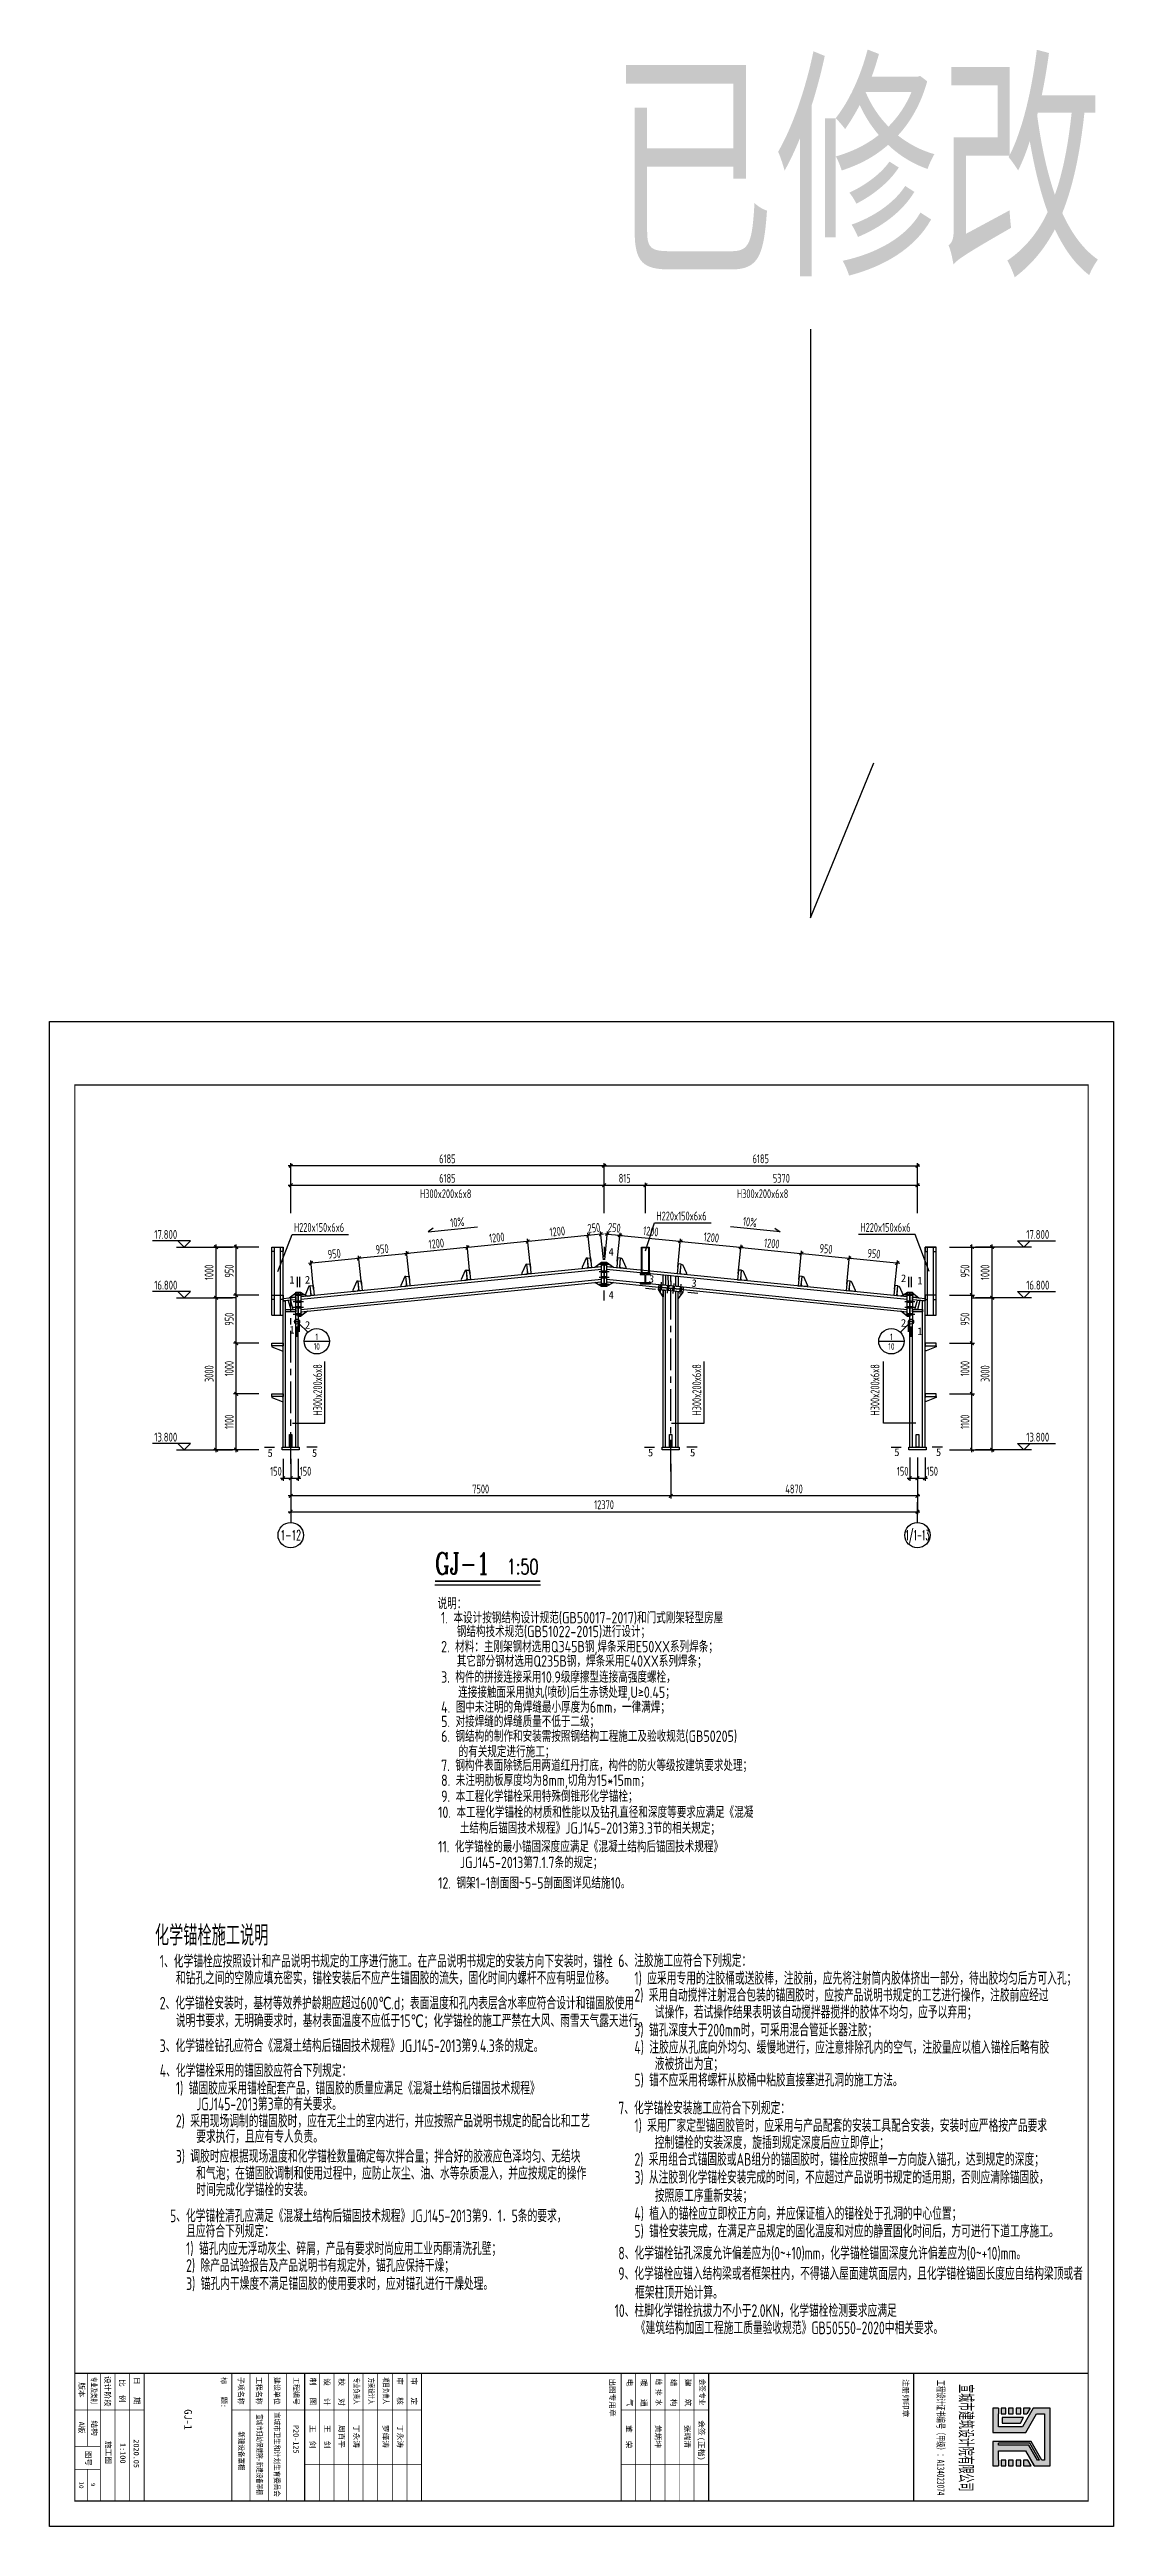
# Model space of a CAD drawing. Extents: x -321761 to 1215725, y 241863 to 438812.
# Drawn here: x 1126725 to 1168725, y 241863 to 339629 of the extents above; entities that cross this region are included whole.
import ezdxf
from ezdxf.enums import TextEntityAlignment as Align

# ---------------------------------------------------------------- set-up
doc = ezdxf.new("R2010")
doc.units = 0
doc.header["$LTSCALE"] = 1000
doc.linetypes.add('CENTER', pattern=[2, 1.25, -0.25, 0.25, -0.25])
doc.linetypes.add('HIDDEN', pattern=[0.375, 0.25, -0.125])
doc.layers.get('0').update_dxf_attribs({"linetype": 'CONTINUOUS'})
doc.layers.get('Defpoints').update_dxf_attribs({"linetype": 'CONTINUOUS'})
for name, color, linetype in [('10', 7, 'CONTINUOUS'), ('114', 2, 'CONTINUOUS'), ('130', 253, 'CONTINUOUS'), ('14', 2, 'CONTINUOUS'), ('AXIS', 253, 'CENTER'), ('AXIS_NUM', 7, 'CONTINUOUS'), ('BORDER', 7, 'CONTINUOUS'), ('BZ_标准图框', 7, 'CONTINUOUS'), ('DIM', 3, 'CONTINUOUS'), ('DIM_SYMB', 3, 'CONTINUOUS'), ('JZSM', 7, 'CONTINUOUS'), ('PUB_TEXT', 7, 'CONTINUOUS'), ('TK(图框线)', 45, 'CONTINUOUS'), ('墙线__粗线', 7, 'CONTINUOUS'), ('女儿墙', 3, 'HIDDEN'), ('尺寸标注', 253, 'CONTINUOUS'), ('柱子', 3, 'CONTINUOUS'), ('标注文字', 3, 'CONTINUOUS'), ('楼层标高', 253, 'CONTINUOUS'), ('索引符号标注', 253, 'CONTINUOUS')]:
    doc.layers.add(name, color=color, linetype=linetype)
doc.styles.add('-宋体', font='')
doc.styles.add('_TCH_AXIS', font='COMPLEX', dxfattribs={"bigfont": 'GBCBIG'})
doc.styles.add('HT', font='simhei.ttf')
doc.styles.add('PkpmHz', font='Pkpmeng', dxfattribs={"width": 0.7, "bigfont": 'hztxt'})
doc.styles.add('TESSDREN', font='tssdeng.shx', dxfattribs={"width": 0.7, "height": 300, "bigfont": 'tssdchn.shx'})
doc.styles.add('TSSD_Axis', font='Complex.shx', dxfattribs={"width": 0.7, "bigfont": 'hztxt.shx'})
doc.styles.add('TSSD_Dimension', font='Tssdeng.shx', dxfattribs={"width": 0.7, "bigfont": 'hztxt.shx'})
doc.styles.add('TSSD_Rein', font='Tssdeng.shx', dxfattribs={"width": 0.7, "bigfont": 'hztxt.shx'})
doc.styles.add('宋体', font='宋体', dxfattribs={"height": 3})
doc.styles.get('-宋体').set_extended_font_data('SimSun')
doc.dimstyles.new('TSSD_50_100', dxfattribs={"dimtxt": 350, "dimasz": 100, "dimexe": 100, "dimexo": 250, "dimgap": 100, "dimtad": 1, "dimdec": 0, "dimlfac": 0.5, "dimzin": 0, "dimdsep": 46, "dimtxsty": 'TSSD_Dimension', "dimblk": 'ARCHTICK', "dimblk1": 'ARCHTICK', "dimblk2": 'ARCHTICK', "dimcen": 0, "dimdle": 100, "dimclrt": 7, "dimadec": 0, "dimazin": 0, "dimtfac": 1, "dimtdec": 0, "dimtix": 1, "dimtmove": 2, "dimatfit": 3, "dimldrblk": 'ARCHTICK', "dimfxl": 1, "dimtolj": 1, "dimtzin": 0, "dimarcsym": 0})

msp = doc.modelspace()

# ---------------------------------------------------------------- texts
at = {"layer": '10', "style": '宋体'}
for s, p in [('4', (1148794.2, 292025.4)), ('1', (1136196.3, 290920.2)), ('2', (1136809.1, 290920.2)), ('4', (1148794.2, 290321.6)), ('2', (1160336.3, 290980.8)), ('1', (1160983.3, 290885.5)), ('2', (1136809.1, 289137.5)), ('2', (1160336.3, 289220.8)), ('1', (1136196.3, 288948)), ('1', (1160983.3, 288887.2)), ('5', (1135333.4, 284082.8)), ('5', (1137086.3, 284082.8)), ('5', (1150351, 284100.8)), ('5', (1152012.2, 284100.8)), ('5', (1160074.3, 284113.6)), ('5', (1161720, 284113.6))]:
    msp.add_text(s, height=300, dxfattribs=at).set_placement(p)
for p in [(1150373.3, 290967), (1152054.7, 290798.5)]:
    msp.add_text('3', height=300, rotation=-5.715347, dxfattribs=at).set_placement(p)
at = {"layer": '130', "color": 0, "style": 'TSSD_Rein', "width": 0.8}
msp.add_text('已修改', height=8100, dxfattribs=at).set_placement((1148878.7, 330676.8, 3600))
at = {"layer": '130', "style": 'TSSD_Rein', "width": 0.8}
for s, p in [('说明：', (1142045, 278066.6, 200)), ('1. 本设计按钢结构设计规范(GB50017-2017)和门式刚架轻型房屋', (1142180.2, 277507.1, 200)), ('2. 材料：主刚架钢材选用Q345B钢,焊条采用E50XX系列焊条；', (1142183.7, 276365.7, 200)), ('钢结构技术规范(GB51022-2015)进行设计；', (1142805.2, 276963.7, 200)), ('其它部分钢材选用Q235B钢，焊条采用E40XX系列焊条；', (1142805.2, 275794.6, 200)), ('3. 构件的拼接连接采用10.9级摩擦型连接高强度螺栓，', (1142183.7, 275165.4, 200)), ('连接接触面采用抛丸(喷砂)后生赤锈处理,U≥0.45；', (1142856.7, 274563.6, 200)), ('4. 图中未注明的角焊缝最小厚度为6mm，一律满焊；', (1142183.7, 273978.5, 200)), ('5. 对接焊缝的焊缝质量不低于二级；', (1142183.7, 273411.7, 200)), ('6. 钢结构的制作和安装需按照钢结构工程施工及验收规范(GB50205)', (1142183.7, 272830, 200)), ('7. 钢构件表面除锈后用两道红丹打底，构件的防火等级按建筑要求处理；', (1142183.7, 271678.5, 200)), ('的有关规定进行施工；', (1142876.2, 272222.4, 200)), ('9. 本工程化学锚栓采用特殊倒锥形化学锚栓；', (1142183.7, 270459.9, 200)), ('8. 未注明肋板厚度均为8mm,切角为15*15mm；', (1142183.7, 271090.7, 200)), ('10. 本工程化学锚栓的材质和性能以及钻孔直径和深度等要求应满足《混凝', (1142063, 269829.2, 200)), ('11. 化学锚栓的最小锚固深度应满足《混凝土结构后锚固技术规程》', (1142063, 268471.9, 200)), ('土结构后锚固技术规程》JGJ145-2013第3.3节的相关规定；', (1142921.9, 269204, 200)), ('JGJ145-2013第7.1.7条的规定；', (1142921.9, 267846.6, 200)), ('12. 钢架1-1剖面图~5-5剖面图详见结施10。', (1142063, 267039, 200))]:
    msp.add_text(s, height=450, dxfattribs=at).set_placement(p)
at = {"layer": 'JZSM', "color": 4, "style": 'TSSD_Rein', "width": 0.7}
msp.add_text('化学锚栓施工说明', height=800, dxfattribs=at).set_placement((1130884.9, 264790.8))
at = {"layer": 'JZSM', "style": 'TSSD_Rein', "width": 0.7}
for s, p in [('1、化学锚栓应按照设计和产品说明书规定的工序进行施工。在产品说明书规定的安装方向下安装时，锚栓', (1131077.1, 263922.9)), ('6、注胶施工应符合下列规定：', (1149180.2, 263942.5)), ('和钻孔之间的空隙应填充密实，锚栓安装后不应产生锚固胶的流失，固化时间内螺杆不应有明显位移。', (1131712.4, 263258.6)), ('1) 应采用专用的注胶桶或送胶棒，注胶前，应先将注射筒内胶体挤出一部分，待出胶均匀后方可入孔；', (1149815.5, 263248.8)), ('2) 采用自动搅拌注射混合包装的锚固胶时，应按产品说明书规定的工艺进行操作，注胶前应经过', (1149815.5, 262580)), ('2、化学锚栓安装时，基材等效养护龄期应超过600℃.d；表面温度和孔内表层含水率应符合设计和锚固胶使用', (1131077.1, 262267.6)), ('说明书要求，无明确要求时，基材表面温度不应低于15℃；化学锚栓的施工严禁在大风、雨雪天气露天进行。', (1131712.4, 261574)), ('试操作，若试操作结果表明该自动搅拌器搅拌的胶体不均匀，应予以弃用；', (1150618.8, 261910)), ('3、化学锚栓钻孔应符合《混凝土结构后锚固技术规程》JGJ145-2013第9.4.3条的规定。', (1131077.1, 260585.8)), ('3) 锚孔深度大于200mm时，可采用混合管延长器注胶； ', (1149815.5, 261205.7)), ('4) 注胶应从孔底向外均匀、缓慢地进行，应注意排除孔内的空气，注胶量应以植入锚栓后略有胶', (1149815.5, 260522.3)), ('4、化学锚栓采用的锚固胶应符合下列规定：', (1131077.1, 259604.6)), ('液被挤出为宜；', (1150618.8, 259873.5)), ('1) 锚固胶应采用锚栓配套产品，锚固胶的质量应满足《混凝土结构后锚固技术规程》', (1131712.4, 258910.9)), ('5) 锚不应采用将螺杆从胶桶中粘胶直接塞进孔洞的施工方法。', (1149815.5, 259228.3)), ('2) 采用现场调制的锚固胶时，应在无尘土的室内进行，并应按照产品说明书规定的配合比和工艺', (1131712.4, 257613.5)), ('JGJ145-2013第3章的有关要求。', (1132515.6, 258287.1)), ('7、化学锚栓安装施工应符合下列规定：', (1149180.2, 258128.2)), ('要求执行，且应有专人负责。', (1132515.6, 257002.9)), ('1) 采用厂家定型锚固胶管时，应采用与产品配套的安装工具配合安装，安装时应严格按产品要求', (1149815.5, 257434.6)), ('控制锚栓的安装深度，旋插到规定深度后应立即停止；', (1150618.8, 256762)), ('3) 调胶时应根据现场温度和化学锚栓数量确定每次拌合量；拌合好的胶液应色泽均匀、无结块', (1131712.4, 256221.2)), ('2) 采用组合式锚固胶或AB组分的锚固胶时，锚栓应按照单一方向旋入锚孔，达到规定的深度；', (1149815.5, 256099.7)), ('和气泡；在锚固胶调制和使用过程中，应防止灰尘、油、水等杂质混入，并应按规定的操作', (1132515.6, 255552.4)), ('时间完成化学锚栓的安装。', (1132515.6, 254902.5)), ('3) 从注胶到化学锚栓安装完成的时间，不应超过产品说明书规定的适用期，否则应清除锚固胶，', (1149815.5, 255391.4)), ('按照原工序重新安装；', (1150618.8, 254669.1)), ('5、化学锚栓清孔应满足《混凝土结构后锚固技术规程》JGJ145-2013第9．1．5条的要求，', (1131482.9, 253872.3)), ('4) 植入的锚栓应立即校正方向，并应保证植入的锚栓处于孔洞的中心位置；', (1149815.5, 253961.3)), ('且应符合下列规定：', (1132118.2, 253272.8)), ('5) 锚栓安装完成，在满足产品规定的固化温度和对应的静置固化时间后，方可进行下道工序施工。', (1149815.5, 253267.3)), ('1) 锚孔内应无浮动灰尘、碎屑，产品有要求时尚应用工业丙酮清洗孔壁；', (1132118.2, 252580.1)), ('2) 除产品试验报告及产品说明书有规定外，锚孔应保持干燥；', (1132118.2, 251911.3)), ('8、化学锚栓钻孔深度允许偏差应为(0~+10)mm，化学锚栓锚固深度允许偏差应为(0~+10)mm。', (1149180.2, 252399.2)), ('3) 锚孔内干燥度不满足锚固胶的使用要求时，应对锚孔进行干燥处理。', (1132118.2, 251195.8)), ('9、化学锚栓应锚入结构梁或者框架柱内，不得锚入屋面建筑面层内，且化学锚栓锚固长度应自结构梁顶或者', (1149180.2, 251594.6)), ('框架柱顶开始计算。', (1149838.9, 250843.9))]:
    msp.add_text(s, height=500, dxfattribs=at).set_placement(p)
at = {"layer": 'JZSM', "color": 6, "style": 'TSSD_Rein', "width": 0.7}
for s, p in [('10、柱脚化学锚栓抗拔力不小于2.0KN，化学锚栓检测要求应满足', (1149033.5, 250131.6)), ('《建筑结构加固工程施工质量验收规范》GB50550-2020中相关要求。', (1149871.5, 249451))]:
    msp.add_text(s, height=500, dxfattribs=at).set_placement(p)
at = {"layer": 'PUB_TEXT', "style": '_TCH_AXIS', "width": 0.705882}
for s, height, p in [('GJ-1', 850, (1141941.4, 279448.3, 400)), ('1:50', 595, (1144772.4, 279448.3, 400))]:
    msp.add_text(s, height=height, dxfattribs=at).set_placement(p)
at = {"layer": 'TK(图框线)', "style": 'HT'}
for s, height, p in [('GJ-1', 300, (1132047.5, 246487.5)), ('结构', 216, (1128389.9, 246046.2))]:
    msp.add_text(s, height=height, rotation=270, dxfattribs=at).set_placement(p)
at = {"layer": 'TK(图框线)', "style": '-宋体'}
msp.add_text('9', height=172.8, rotation=270, dxfattribs=at).set_placement((1128360.6, 243510.9), align=Align.CENTER)
at = {"layer": '标注文字', "color": 4, "style": 'TSSD_Rein', "width": 0.7}
for p in [(1141349.4, 294292, 102), (1153860.4, 294292, 102)]:
    msp.add_text('H300x200x6x8', height=350, dxfattribs=at).set_placement(p)
at = {"layer": '标注文字', "linetype": 'ByBlock', "style": 'TSSD_Rein', "width": 0.7}
for p in [(1136374.4, 292961.5, 702), (1150682.4, 293412.2, 702), (1158734.2, 292961.5, 702)]:
    msp.add_text('H220x150x6x6', height=350, dxfattribs=at).set_placement(p)
at = {"layer": '标注文字', "color": 4, "style": 'TSSD_Rein', "width": 0.7}
for s, rotation, p in [('10%%%', 5.715168, (1142566.7, 293145.1, 102)), ('10%%%', 354.284832, (1154084.5, 293203.3, 102)), ('H300x200x6x8', 90, (1137482.8, 285711, 102)), ('H300x200x6x8', 90, (1152450.7, 285711, 102)), ('H300x200x6x8', 90, (1159485.6, 285711, 102))]:
    msp.add_text(s, height=350, rotation=rotation, dxfattribs=at).set_placement(p)
at = {"layer": '楼层标高', "style": 'TESSDREN', "width": 0.75}
for s, p in [('17.800', (1130859.4, 292683.8)), ('17.800', (1165282.8, 292683.8)), ('16.800', (1130859.4, 290683.8)), ('16.800', (1165282.8, 290683.8)), ('13.800', (1130859.4, 284683.8)), ('13.800', (1165282.8, 284683.8))]:
    msp.add_text(s, height=350, dxfattribs=at).set_placement(p)
at = {"layer": '索引符号标注', "style": 'PkpmHz', "width": 0.69}
for s, p in [('10', (1137274.1, 288309.1)), ('1', (1137274.1, 288687)), ('10', (1159958.5, 288308.6)), ('1', (1159958.5, 288687))]:
    msp.add_text(s, height=260, dxfattribs=at).set_placement(p, align=Align.CENTER)

# ---------------------------------------------------------------- blocks, each defined once
blk = doc.blocks.new('23wca1')
h = blk.add_hatch(color=1)
h.paths.add_polyline_path([(1517, 32430), (-752, 32430), (-752, 31764), (-15, 31338), (-15, 30383), (-531, 30383), (-752, 30383), (-752, 30162), (206, 30162), (206, 31466), (-531, 31891), (-531, 32209), (1295, 32209), (1295, 32099), (558, 31673), (558, 30162), (1517, 30162), (1517, 30383), (1295, 30383), (927, 30383), (927, 31460), (1517, 31801)])
h.paths.add_polyline_path([(1295, 31928), (706, 31588), (706, 30383), (632, 30383), (632, 31630), (1295, 32013)], flags=16)
h = blk.add_hatch(color=1)
h.paths.add_polyline_path([(1517, 31673), (1295, 31545), (1295, 31378), (1517, 31378)])
h.paths.add_polyline_path([(1295, 31267), (1295, 31083), (1517, 31083), (1517, 31267)])
h.paths.add_polyline_path([(1295, 30973), (1295, 30788), (1517, 30788), (1517, 30973)])
h.paths.add_polyline_path([(1517, 30493), (1517, 30678), (1295, 30678), (1295, 30493)])
h.paths.add_polyline_path([(-162, 31253), (-384, 31381), (-384, 30530), (-162, 30530)])
h.paths.add_polyline_path([(-752, 31636), (-752, 31378), (-531, 31378), (-531, 31508)])
h.paths.add_polyline_path([(-752, 31267), (-752, 31083), (-531, 31083), (-531, 31267)])
h.paths.add_polyline_path([(-531, 30788), (-531, 30973), (-752, 30973), (-752, 30788)])
h.paths.add_polyline_path([(-531, 30678), (-752, 30678), (-752, 30493), (-531, 30493)])
for points in [[(927, 30383), (927, 31460), (1517, 31801), (1517, 32430), (-752, 32430), (-752, 31764), (-15, 31338), (-15, 30383), (-531, 30383)], [(-752, 30383), (-752, 30162), (206, 30162), (206, 31466), (-531, 31891), (-531, 32209), (1295, 32209), (1295, 32099), (558, 31673), (558, 30162), (1517, 30162), (1517, 30383)], [(-752, 31636), (-752, 31378), (-531, 31378), (-531, 31508)], [(-752, 31636), (-531, 31508)], [(1295, 32013), (632, 31630), (632, 30383)], [(1295, 31928), (706, 31588), (706, 30383)], [(1517, 31801), (1106, 31564)], [(1295, 32013), (1295, 31928)], [(1295, 31545), (1295, 31378), (1517, 31378), (1517, 31673)], [(1517, 31673), (1295, 31545)], [(-752, 30383), (-531, 30383)], [(706, 30383), (632, 30383)], [(1295, 30383), (927, 30383)], [(1295, 30383), (1517, 30383)]]:
    blk.add_lwpolyline(points)
for points in [[(-162, 31253), (-384, 31381), (-384, 30530), (-162, 30530)], [(-752, 31267), (-752, 31083), (-531, 31083), (-531, 31267)], [(-752, 30973), (-752, 30788), (-531, 30788), (-531, 30973)], [(-752, 30678), (-752, 30493), (-531, 30493), (-531, 30678)], [(1295, 31267), (1295, 31083), (1517, 31083), (1517, 31267)], [(1295, 30973), (1295, 30788), (1517, 30788), (1517, 30973)], [(1295, 30678), (1295, 30493), (1517, 30493), (1517, 30678)]]:
    blk.add_lwpolyline(points, close=True)
at = {"layer": 'BZ_标准图框'}
for points, const_width in [([(-2126, -6072), (-2126, 33928)], 50.4), ([(-2126, 27044), (2914, 27044)], 50.4), ([(-2126, 18948), (2914, 18948)], 50.4), ([(-686, 18948), (-686, 15492)], 25.2), ([(1474, 18948), (1474, 15492)], 25.2), ([(2914, 18372), (-2126, 18372)], 25.2), ([(2914, 17796), (-2126, 17796)], 25.2), ([(2914, 17220), (-2126, 17220)], 25.2), ([(2914, 16644), (-2126, 16644)], 25.2), ([(2914, 16068), (-2126, 16068)], 25.2), ([(2914, 15492), (-2126, 15492)], 36), ([(-2126, 7612), (2914, 7612)], 50.4), ([(-2126, 7036), (2914, 7036)], 25.2), ([(-686, 124), (-686, 7612)], 25.2), ([(1474, 3003), (1474, 7612)], 25.2), ([(-2126, 6460), (2914, 6460)], 25.2), ([(-2126, 5884), (2914, 5884)], 25.2), ([(-2126, 5308), (2914, 5308)], 25.2), ([(-2126, 4732), (2914, 4732)], 25.2), ([(-2126, 4156), (2914, 4156)], 25.2), ([(-2126, 3004), (2914, 3004)], 50.4), ([(-2126, 3580), (2914, 3580)], 25.2), ([(-2126, 3580), (2914, 3580)], 25.2), ([(-2126, 2284), (2914, 2284)], 25.2), ([(-2126, 1564), (2914, 1564)], 25.2), ([(-2126, 124), (2914, 124)], 50.4), ([(-2126, 844), (2914, 844)], 25.2), ([(-2126, -3336), (2914, -3336)], 50.4), ([(-2126, -3912), (2914, -3912)], 25.2), ([(-686, -5064), (-686, -3336)], 25.2), ([(-2126, -4488), (2914, -4488)], 25.2), ([(-2126, -5064), (2914, -5064)], 25.2), ([(-2126, -5064), (2914, -5064)], 25.2), ([(-2126, -5568), (754, -5568)], 25.2), ([(-686, -6072), (-686, -5064)], 25.2), ([(754, -6072), (754, -5064)], 25.2), ([(1654, -6072), (1654, -5064)], 25.2), ([(1654, -5568), (2914, -5568)], 25.2)]:
    blk.add_lwpolyline(points, dxfattribs=dict(at, const_width=const_width))
at = {"layer": 'BZ_标准图框', "style": 'HT', "width": 0.5}
blk.add_text('宣城市建筑设计院有限公司', height=504, dxfattribs=at).set_placement((416, 28867), align=Align.CENTER)
at = {"layer": 'BZ_标准图框', "style": 'HT'}
for s, height, width, p in [('工程设计证书编号（甲级）：A134023074', 288, 0.6, (-1869, 27969)), ('会签', 216, 0.85, (-1914, 18591)), ('专业', 216, 0.85, (-1380, 18585)), ('给 排 水', 216, 0.85, (-1918, 16870)), ('项目负责人', 216, 0.7, (-1975, 6100)), ('方案设计人', 216, 0.7, (-1956, 5522)), ('专业负责人', 216, 0.7, (-1957, 4941)), ('建设单位', 216, 0.9, (-1981, 1802)), ('工程编号', 216, 0.9, (-1976, 2561)), ('工程名称', 216, 0.9, (-1986, 1092)), ('子项名称', 216, 0.9, (-1986, 379)), ('标   题:', 216, 0.95, (-1981, -291)), ('专业及类别', 216, 0.7, (-1987, -5426))]:
    blk.add_text(s, height=height, dxfattribs=dict(at, width=width)).set_placement(p)
for s, p in [('注册师印章', (-1907, 26620)), ('会签', (-281, 18563)), ('(正楷)', (382, 18556)), ('建   筑', (-1914, 18024)), ('结   构', (-1911, 17458)), ('暖   通', (-1905, 16282)), ('电   气', (-1912, 15724)), ('出图专用章', (-1931, 15037)), ('审   核', (-1976, 6659)), ('审   定', (-1967, 7210)), ('校   对', (-1934, 4349)), ('设   计', (-1938, 3771)), ('制   图', (-1954, 3218)), ('日   期', (-1984, -3728)), ('设计阶段', (-2024, -4889)), ('比  例', (-1903, -4311)), ('版本 ', (-1778, -5911)), ('图号', (920, -5644))]:
    blk.add_text(s, height=216, dxfattribs=at).set_placement(p)
at = {"layer": 'TK(图框线)', "style": 'HT'}
for s, p in [('张瑞清', (-92, 17997)), ('黄炳坤', (-92, 16845)), ('董  荣', (-92, 15693)), ('丁永涛', (-92, 6661)), ('罗绎涛', (-92, 6085)), ('丁永涛', (-92, 4933)), ('周百平', (-92, 4357)), ('王  剑', (-92, 3781)), ('王  剑', (-92, 3205)), ('P20-125', (-92, 2553)), ('2020.05', (475, -3751)), ('施工图', (541, -4857)), ('1:100', (619, -4283)), ('A版', (-222, -5912))]:
    blk.add_text(s, height=216, dxfattribs=at).set_placement(p)
for s, width, p in [('宣城市卫生和计划生育委员会', 0.85, (-599, 1803)), ('宣城市妇幼保健院-新建设备罩棚', 0.72, (-512, 1110)), ('新建设备罩棚', 0.85, (165, 390))]:
    blk.add_text(s, height=216, dxfattribs=dict(at, width=width)).set_placement(p)
at = {"layer": 'TK(图框线)', "style": '-宋体'}
blk.add_text('10', height=180, dxfattribs=at).set_placement((2278, -5902), align=Align.CENTER)
blk = doc.blocks.new('_ArchTick')
at = {"color": 0, "linetype": 'ByBlock', "const_width": 0.5}
blk.add_lwpolyline([(-0.71, -0.71), (0.71, 0.71)], dxfattribs=at)
blk = doc.blocks.new('*D805')
at = {"layer": 'Defpoints', "color": 0}
for p in [(1135946, 284253), (1136246, 284253), (1136246, 283238)]:
    blk.add_point(p, dxfattribs=at)
at = {"layer": 'DIM', "color": 0, "lineweight": -2}
for p, q in [((1135946, 284003), (1135946, 283138)), ((1136246, 284003), (1136246, 283138)), ((1135846, 283238), (1136346, 283238))]:
    blk.add_line(p, q, dxfattribs=at)
at = {"layer": 'DIM', "color": 0, "lineweight": -2, "xscale": 100, "yscale": 100, "zscale": 100, "rotation": 180}
blk.add_blockref('_ArchTick', (1135946, 283238), dxfattribs=at)
at = {"layer": 'DIM', "color": 0, "lineweight": -2, "xscale": 100, "yscale": 100, "zscale": 100}
blk.add_blockref('_ArchTick', (1136246, 283238), dxfattribs=at)
at = {"layer": 'DIM', "color": 7, "insert": (1135664, 283513), "char_height": 350, "attachment_point": 5, "style": 'TSSD_Dimension'}
blk.add_mtext('\\A1;150', dxfattribs=at)
blk = doc.blocks.new('*D806')
at = {"layer": 'Defpoints', "color": 0}
for p in [(1136246, 284253), (1136546, 284253), (1136546, 283238)]:
    blk.add_point(p, dxfattribs=at)
at = {"layer": 'DIM', "color": 0, "lineweight": -2}
for p, q in [((1136246, 284003), (1136246, 283138)), ((1136546, 284003), (1136546, 283138)), ((1136146, 283238), (1136646, 283238))]:
    blk.add_line(p, q, dxfattribs=at)
at = {"layer": 'DIM', "color": 0, "lineweight": -2, "xscale": 100, "yscale": 100, "zscale": 100, "rotation": 180}
blk.add_blockref('_ArchTick', (1136246, 283238), dxfattribs=at)
at = {"layer": 'DIM', "color": 0, "lineweight": -2, "xscale": 100, "yscale": 100, "zscale": 100}
blk.add_blockref('_ArchTick', (1136546, 283238), dxfattribs=at)
at = {"layer": 'DIM', "color": 7, "insert": (1136829, 283513), "char_height": 350, "attachment_point": 5, "style": 'TSSD_Dimension'}
blk.add_mtext('\\A1;150', dxfattribs=at)
blk = doc.blocks.new('*D807')
at = {"layer": 'Defpoints', "color": 0}
for p in [(1160686, 284308), (1160986, 284308), (1160986, 283238)]:
    blk.add_point(p, dxfattribs=at)
at = {"layer": 'DIM', "color": 0, "lineweight": -2}
for p, q in [((1160686, 284058), (1160686, 283138)), ((1160986, 284058), (1160986, 283138)), ((1160586, 283238), (1161086, 283238))]:
    blk.add_line(p, q, dxfattribs=at)
at = {"layer": 'DIM', "color": 0, "lineweight": -2, "xscale": 100, "yscale": 100, "zscale": 100, "rotation": 180}
blk.add_blockref('_ArchTick', (1160686, 283238), dxfattribs=at)
at = {"layer": 'DIM', "color": 0, "lineweight": -2, "xscale": 100, "yscale": 100, "zscale": 100}
blk.add_blockref('_ArchTick', (1160986, 283238), dxfattribs=at)
at = {"layer": 'DIM', "color": 7, "insert": (1160404, 283513), "char_height": 350, "attachment_point": 5, "style": 'TSSD_Dimension'}
blk.add_mtext('\\A1;150', dxfattribs=at)
blk = doc.blocks.new('*D808')
at = {"layer": 'Defpoints', "color": 0}
for p in [(1160986, 284308), (1161286, 284308), (1161286, 283238)]:
    blk.add_point(p, dxfattribs=at)
at = {"layer": 'DIM', "color": 0, "lineweight": -2}
for p, q in [((1160986, 284058), (1160986, 283138)), ((1161286, 284058), (1161286, 283138)), ((1160886, 283238), (1161386, 283238))]:
    blk.add_line(p, q, dxfattribs=at)
at = {"layer": 'DIM', "color": 0, "lineweight": -2, "xscale": 100, "yscale": 100, "zscale": 100, "rotation": 180}
blk.add_blockref('_ArchTick', (1160986, 283238), dxfattribs=at)
at = {"layer": 'DIM', "color": 0, "lineweight": -2, "xscale": 100, "yscale": 100, "zscale": 100}
blk.add_blockref('_ArchTick', (1161286, 283238), dxfattribs=at)
at = {"layer": 'DIM', "color": 7, "insert": (1161569, 283513), "char_height": 350, "attachment_point": 5, "style": 'TSSD_Dimension'}
blk.add_mtext('\\A1;150', dxfattribs=at)
blk = doc.blocks.new('*D809')
at = {"layer": 'Defpoints', "color": 0}
for p in [(1136246, 284058), (1151246, 284058), (1136246, 282538)]:
    blk.add_point(p, dxfattribs=at)
at = {"layer": 'DIM', "color": 0, "lineweight": -2}
for p, q in [((1136246, 283808), (1136246, 282438)), ((1151246, 283808), (1151246, 282438)), ((1151346, 282538), (1136146, 282538))]:
    blk.add_line(p, q, dxfattribs=at)
at = {"layer": 'DIM', "color": 0, "lineweight": -2, "xscale": 100, "yscale": 100, "zscale": 100, "rotation": 180}
blk.add_blockref('_ArchTick', (1136246, 282538), dxfattribs=at)
at = {"layer": 'DIM', "color": 0, "lineweight": -2, "xscale": 100, "yscale": 100, "zscale": 100}
blk.add_blockref('_ArchTick', (1151246, 282538), dxfattribs=at)
at = {"layer": 'DIM', "color": 7, "insert": (1143746, 282813), "char_height": 350, "attachment_point": 5, "style": 'TSSD_Dimension'}
blk.add_mtext('\\A1;7500', dxfattribs=at)
blk = doc.blocks.new('*D810')
at = {"layer": 'Defpoints', "color": 0}
for p in [(1133300, 290364), (1134359, 290364), (1134359, 284364)]:
    blk.add_point(p, dxfattribs=at)
at = {"layer": 'DIM', "color": 0, "lineweight": -2}
for p, q in [((1133300, 284264), (1133300, 290464)), ((1134109, 290364), (1133200, 290364)), ((1134109, 284364), (1133200, 284364))]:
    blk.add_line(p, q, dxfattribs=at)
at = {"layer": 'DIM', "color": 0, "lineweight": -2, "xscale": 100, "yscale": 100, "zscale": 100}
for p, rotation in [((1133300, 290364), 90), ((1133300, 284364), 270)]:
    blk.add_blockref('_ArchTick', p, dxfattribs=dict(at, rotation=rotation))
at = {"layer": 'DIM', "color": 7, "insert": (1133025, 287364), "char_height": 350, "attachment_point": 5, "rotation": 90, "style": 'TSSD_Dimension'}
blk.add_mtext('\\A1;3000', dxfattribs=at)
blk = doc.blocks.new('*D811')
at = {"layer": 'Defpoints', "color": 0}
for p in [(1133300, 292364), (1134359, 292364), (1134359, 290364)]:
    blk.add_point(p, dxfattribs=at)
at = {"layer": 'DIM', "color": 0, "lineweight": -2}
for p, q in [((1134109, 292364), (1133200, 292364)), ((1133300, 290264), (1133300, 292464)), ((1134109, 290364), (1133200, 290364))]:
    blk.add_line(p, q, dxfattribs=at)
at = {"layer": 'DIM', "color": 0, "lineweight": -2, "xscale": 100, "yscale": 100, "zscale": 100}
for p, rotation in [((1133300, 292364), 90), ((1133300, 290364), 270)]:
    blk.add_blockref('_ArchTick', p, dxfattribs=dict(at, rotation=rotation))
at = {"layer": 'DIM', "color": 7, "insert": (1133025, 291364), "char_height": 350, "attachment_point": 5, "rotation": 90, "style": 'TSSD_Dimension'}
blk.add_mtext('\\A1;1000', dxfattribs=at)
blk = doc.blocks.new('*D812')
at = {"layer": 'Defpoints', "color": 0}
for p in [(1148616, 294802), (1136246, 293452), (1148616, 293452)]:
    blk.add_point(p, dxfattribs=at)
at = {"layer": 'DIM', "color": 0, "lineweight": -2}
for p, q in [((1136146, 294802), (1148716, 294802)), ((1136246, 293702), (1136246, 294902)), ((1148616, 293702), (1148616, 294902))]:
    blk.add_line(p, q, dxfattribs=at)
at = {"layer": 'DIM', "color": 0, "lineweight": -2, "xscale": 100, "yscale": 100, "zscale": 100, "rotation": 180}
blk.add_blockref('_ArchTick', (1136246, 294802), dxfattribs=at)
at = {"layer": 'DIM', "color": 0, "lineweight": -2, "xscale": 100, "yscale": 100, "zscale": 100}
blk.add_blockref('_ArchTick', (1148616, 294802), dxfattribs=at)
at = {"layer": 'DIM', "color": 7, "insert": (1142431, 295077), "char_height": 350, "attachment_point": 5, "style": 'TSSD_Dimension'}
blk.add_mtext('\\A1;6185', dxfattribs=at)
blk = doc.blocks.new('*D813')
at = {"layer": 'Defpoints', "color": 0}
for p in [(1160986, 294802), (1150246, 293452), (1160986, 293452)]:
    blk.add_point(p, dxfattribs=at)
at = {"layer": 'DIM', "color": 0, "lineweight": -2}
for p, q in [((1150146, 294802), (1161086, 294802)), ((1150246, 293702), (1150246, 294902)), ((1160986, 293702), (1160986, 294902))]:
    blk.add_line(p, q, dxfattribs=at)
at = {"layer": 'DIM', "color": 0, "lineweight": -2, "xscale": 100, "yscale": 100, "zscale": 100, "rotation": 180}
blk.add_blockref('_ArchTick', (1150246, 294802), dxfattribs=at)
at = {"layer": 'DIM', "color": 0, "lineweight": -2, "xscale": 100, "yscale": 100, "zscale": 100}
blk.add_blockref('_ArchTick', (1160986, 294802), dxfattribs=at)
at = {"layer": 'DIM', "color": 7, "insert": (1155616, 295077), "char_height": 350, "attachment_point": 5, "style": 'TSSD_Dimension'}
blk.add_mtext('\\A1;5370', dxfattribs=at)
blk = doc.blocks.new('*D814')
at = {"layer": 'Defpoints', "color": 0}
for p in [(1147992, 292821), (1148119, 291552), (1148616, 291602)]:
    blk.add_point(p, dxfattribs=at)
at = {"layer": 'DIM', "color": 0, "lineweight": -2}
for p, q in [((1147992, 292821), (1147892, 292811)), ((1148094, 291801), (1147982, 292920)), ((1148489, 292870), (1147992, 292821)), ((1148591, 291851), (1148480, 292970)), ((1148489, 292870), (1148589, 292880))]:
    blk.add_line(p, q, dxfattribs=at)
at = {"layer": 'DIM', "color": 0, "lineweight": -2, "xscale": 100, "yscale": 100, "zscale": 100}
for p, rotation in [((1147992, 292821), 5.708747676044717), ((1148489, 292870), 185.7087476760447)]:
    blk.add_blockref('_ArchTick', p, dxfattribs=dict(at, rotation=rotation))
at = {"layer": 'DIM', "color": 7, "insert": (1148213, 293119), "char_height": 350, "attachment_point": 5, "rotation": 5.70875, "style": 'TSSD_Dimension'}
blk.add_mtext('\\A1;250', dxfattribs=at)
blk = doc.blocks.new('*D815')
at = {"layer": 'Defpoints', "color": 0}
for p in [(1145604, 292582), (1148119, 291552), (1145731, 291313)]:
    blk.add_point(p, dxfattribs=at)
at = {"layer": 'DIM', "color": 0, "lineweight": -2}
for p, q in [((1148091, 292831), (1145504, 292572)), ((1145706, 291562), (1145594, 292682)), ((1148094, 291801), (1147982, 292920))]:
    blk.add_line(p, q, dxfattribs=at)
at = {"layer": 'DIM', "color": 0, "lineweight": -2, "xscale": 100, "yscale": 100, "zscale": 100}
for p, rotation in [((1145604, 292582), 185.7087476760834), ((1147992, 292821), 5.70874767608335)]:
    blk.add_blockref('_ArchTick', p, dxfattribs=dict(at, rotation=rotation))
at = {"layer": 'DIM', "color": 7, "insert": (1146771, 292975), "char_height": 350, "attachment_point": 5, "rotation": 5.70875, "style": 'TSSD_Dimension'}
blk.add_mtext('\\A1;1200', dxfattribs=at)
blk = doc.blocks.new('*D816')
at = {"layer": 'Defpoints', "color": 0}
for p in [(1143216, 292343), (1143343, 291074), (1145731, 291313)]:
    blk.add_point(p, dxfattribs=at)
at = {"layer": 'DIM', "color": 0, "lineweight": -2}
for p, q in [((1145703, 292592), (1143116, 292333)), ((1143318, 291323), (1143206, 292443)), ((1145706, 291562), (1145594, 292682))]:
    blk.add_line(p, q, dxfattribs=at)
at = {"layer": 'DIM', "color": 0, "lineweight": -2, "xscale": 100, "yscale": 100, "zscale": 100}
for p, rotation in [((1143216, 292343), 185.7087476760834), ((1145604, 292582), 5.70874767608335)]:
    blk.add_blockref('_ArchTick', p, dxfattribs=dict(at, rotation=rotation))
at = {"layer": 'DIM', "color": 7, "insert": (1144382, 292736), "char_height": 350, "attachment_point": 5, "rotation": 5.70875, "style": 'TSSD_Dimension'}
blk.add_mtext('\\A1;1200', dxfattribs=at)
blk = doc.blocks.new('*D817')
at = {"layer": 'Defpoints', "color": 0}
for p in [(1140828, 292105), (1140955, 290835), (1143343, 291074)]:
    blk.add_point(p, dxfattribs=at)
at = {"layer": 'DIM', "color": 0, "lineweight": -2}
for p, q in [((1143315, 292353), (1140728, 292095)), ((1143318, 291323), (1143206, 292443)), ((1140930, 291084), (1140818, 292204))]:
    blk.add_line(p, q, dxfattribs=at)
at = {"layer": 'DIM', "color": 0, "lineweight": -2, "xscale": 100, "yscale": 100, "zscale": 100}
for p, rotation in [((1143216, 292343), 5.70874767608335), ((1140828, 292105), 185.7087476760834)]:
    blk.add_blockref('_ArchTick', p, dxfattribs=dict(at, rotation=rotation))
at = {"layer": 'DIM', "color": 7, "insert": (1141994, 292498), "char_height": 350, "attachment_point": 5, "rotation": 5.70875, "style": 'TSSD_Dimension'}
blk.add_mtext('\\A1;1200', dxfattribs=at)
blk = doc.blocks.new('*D818')
at = {"layer": 'Defpoints', "color": 0}
for p in [(1138937, 291916), (1139064, 290646), (1140955, 290835)]:
    blk.add_point(p, dxfattribs=at)
at = {"layer": 'DIM', "color": 0, "lineweight": -2}
for p, q in [((1140927, 292114), (1138837, 291906)), ((1139039, 290895), (1138927, 292015)), ((1140930, 291084), (1140818, 292204))]:
    blk.add_line(p, q, dxfattribs=at)
at = {"layer": 'DIM', "color": 0, "lineweight": -2, "xscale": 100, "yscale": 100, "zscale": 100}
for p, rotation in [((1138937, 291916), 185.7087476760834), ((1140828, 292105), 5.70874767608335)]:
    blk.add_blockref('_ArchTick', p, dxfattribs=dict(at, rotation=rotation))
at = {"layer": 'DIM', "color": 7, "insert": (1139855, 292284), "char_height": 350, "attachment_point": 5, "rotation": 5.70875, "style": 'TSSD_Dimension'}
blk.add_mtext('\\A1;950', dxfattribs=at)
blk = doc.blocks.new('*D819')
at = {"layer": 'Defpoints', "color": 0}
for p in [(1137046, 291727), (1137173, 290457), (1139064, 290646)]:
    blk.add_point(p, dxfattribs=at)
at = {"layer": 'DIM', "color": 0, "lineweight": -2}
for p, q in [((1139037, 291925), (1136947, 291717)), ((1137148, 290705), (1137036, 291826)), ((1139039, 290895), (1138927, 292015))]:
    blk.add_line(p, q, dxfattribs=at)
at = {"layer": 'DIM', "color": 0, "lineweight": -2, "xscale": 100, "yscale": 100, "zscale": 100}
for p, rotation in [((1137046, 291727), 185.7087476760834), ((1138937, 291916), 5.70874767608335)]:
    blk.add_blockref('_ArchTick', p, dxfattribs=dict(at, rotation=rotation))
at = {"layer": 'DIM', "color": 7, "insert": (1137964, 292095), "char_height": 350, "attachment_point": 5, "rotation": 5.70875, "style": 'TSSD_Dimension'}
blk.add_mtext('\\A1;950', dxfattribs=at)
blk = doc.blocks.new('*D820')
at = {"layer": 'Defpoints', "color": 0}
for p in [(1149241, 292827), (1148616, 291602), (1149114, 291552)]:
    blk.add_point(p, dxfattribs=at)
at = {"layer": 'DIM', "color": 0, "lineweight": -2}
for p, q in [((1148641, 291851), (1148754, 292976)), ((1148744, 292877), (1148644, 292887)), ((1148744, 292877), (1149241, 292827)), ((1149139, 291801), (1149251, 292926)), ((1149241, 292827), (1149341, 292817))]:
    blk.add_line(p, q, dxfattribs=at)
at = {"layer": 'DIM', "color": 0, "lineweight": -2, "xscale": 100, "yscale": 100, "zscale": 100}
for p, rotation in [((1148744, 292877), 354.284827268692), ((1149241, 292827), 174.284827268692)]:
    blk.add_blockref('_ArchTick', p, dxfattribs=dict(at, rotation=rotation))
at = {"layer": 'DIM', "color": 7, "insert": (1149020, 293125), "char_height": 350, "attachment_point": 5, "rotation": 354.28483, "style": 'TSSD_Dimension'}
blk.add_mtext('\\A1;250', dxfattribs=at)
blk = doc.blocks.new('*D821')
at = {"layer": 'Defpoints', "color": 0}
for p in [(1151629, 292588), (1149114, 291552), (1151502, 291313)]:
    blk.add_point(p, dxfattribs=at)
at = {"layer": 'DIM', "color": 0, "lineweight": -2}
for p, q in [((1149139, 291801), (1149251, 292926)), ((1149142, 292837), (1151729, 292578)), ((1151527, 291562), (1151639, 292687))]:
    blk.add_line(p, q, dxfattribs=at)
at = {"layer": 'DIM', "color": 0, "lineweight": -2, "xscale": 100, "yscale": 100, "zscale": 100}
for p, rotation in [((1149241, 292827), 174.2848272685571), ((1151629, 292588), 354.2848272685571)]:
    blk.add_blockref('_ArchTick', p, dxfattribs=dict(at, rotation=rotation))
at = {"layer": 'DIM', "color": 7, "insert": (1150463, 292981), "char_height": 350, "attachment_point": 5, "rotation": 354.28483, "style": 'TSSD_Dimension'}
blk.add_mtext('\\A1;1200', dxfattribs=at)
blk = doc.blocks.new('*D822')
at = {"layer": 'Defpoints', "color": 0}
for p in [(1154018, 292349), (1151502, 291313), (1153890, 291074)]:
    blk.add_point(p, dxfattribs=at)
at = {"layer": 'DIM', "color": 0, "lineweight": -2}
for p, q in [((1151527, 291562), (1151639, 292687)), ((1151530, 292598), (1154117, 292339)), ((1153915, 291323), (1154028, 292448))]:
    blk.add_line(p, q, dxfattribs=at)
at = {"layer": 'DIM', "color": 0, "lineweight": -2, "xscale": 100, "yscale": 100, "zscale": 100}
for p, rotation in [((1151629, 292588), 174.2848272685571), ((1154018, 292349), 354.2848272685571)]:
    blk.add_blockref('_ArchTick', p, dxfattribs=dict(at, rotation=rotation))
at = {"layer": 'DIM', "color": 7, "insert": (1152851, 292742), "char_height": 350, "attachment_point": 5, "rotation": 354.28483, "style": 'TSSD_Dimension'}
blk.add_mtext('\\A1;1200', dxfattribs=at)
blk = doc.blocks.new('*D823')
at = {"layer": 'Defpoints', "color": 0}
for p in [(1156406, 292110), (1153890, 291074), (1156278, 290835)]:
    blk.add_point(p, dxfattribs=at)
at = {"layer": 'DIM', "color": 0, "lineweight": -2}
for p, q in [((1153915, 291323), (1154028, 292448)), ((1153918, 292359), (1156505, 292100)), ((1156303, 291084), (1156416, 292209))]:
    blk.add_line(p, q, dxfattribs=at)
at = {"layer": 'DIM', "color": 0, "lineweight": -2, "xscale": 100, "yscale": 100, "zscale": 100}
for p, rotation in [((1154018, 292349), 174.2848272685571), ((1156406, 292110), 354.2848272685571)]:
    blk.add_blockref('_ArchTick', p, dxfattribs=dict(at, rotation=rotation))
at = {"layer": 'DIM', "color": 7, "insert": (1155239, 292503), "char_height": 350, "attachment_point": 5, "rotation": 354.28483, "style": 'TSSD_Dimension'}
blk.add_mtext('\\A1;1200', dxfattribs=at)
blk = doc.blocks.new('*D824')
at = {"layer": 'Defpoints', "color": 0}
for p in [(1158296, 291921), (1156278, 290835), (1158169, 290646)]:
    blk.add_point(p, dxfattribs=at)
at = {"layer": 'DIM', "color": 0, "lineweight": -2}
for p, q in [((1156303, 291084), (1156416, 292209)), ((1156306, 292120), (1158396, 291911)), ((1158194, 290895), (1158306, 292020))]:
    blk.add_line(p, q, dxfattribs=at)
at = {"layer": 'DIM', "color": 0, "lineweight": -2, "xscale": 100, "yscale": 100, "zscale": 100}
for p, rotation in [((1156406, 292110), 174.2848272685571), ((1158296, 291921), 354.2848272685571)]:
    blk.add_blockref('_ArchTick', p, dxfattribs=dict(at, rotation=rotation))
at = {"layer": 'DIM', "color": 7, "insert": (1157378, 292289), "char_height": 350, "attachment_point": 5, "rotation": 354.28483, "style": 'TSSD_Dimension'}
blk.add_mtext('\\A1;950', dxfattribs=at)
blk = doc.blocks.new('*D825')
at = {"layer": 'Defpoints', "color": 0}
for p in [(1160187, 291731), (1158169, 290646), (1160059, 290457)]:
    blk.add_point(p, dxfattribs=at)
at = {"layer": 'DIM', "color": 0, "lineweight": -2}
for p, q in [((1158194, 290895), (1158306, 292020)), ((1158197, 291931), (1160286, 291721)), ((1160084, 290705), (1160197, 291831))]:
    blk.add_line(p, q, dxfattribs=at)
at = {"layer": 'DIM', "color": 0, "lineweight": -2, "xscale": 100, "yscale": 100, "zscale": 100}
for p, rotation in [((1158296, 291921), 174.2848272685571), ((1160187, 291731), 354.2848272685571)]:
    blk.add_blockref('_ArchTick', p, dxfattribs=dict(at, rotation=rotation))
at = {"layer": 'DIM', "color": 7, "insert": (1159269, 292100), "char_height": 350, "attachment_point": 5, "rotation": 354.28483, "style": 'TSSD_Dimension'}
blk.add_mtext('\\A1;950', dxfattribs=at)
blk = doc.blocks.new('*D826')
at = {"layer": 'Defpoints', "color": 0}
for p in [(1134094, 286564), (1135235, 286564), (1135235, 284364)]:
    blk.add_point(p, dxfattribs=at)
at = {"layer": 'DIM', "color": 0, "lineweight": -2}
for p, q in [((1134985, 286564), (1133994, 286564)), ((1134094, 284264), (1134094, 286664)), ((1134985, 284364), (1133994, 284364))]:
    blk.add_line(p, q, dxfattribs=at)
at = {"layer": 'DIM', "color": 0, "lineweight": -2, "xscale": 100, "yscale": 100, "zscale": 100}
for p, rotation in [((1134094, 286564), 90), ((1134094, 284364), 270)]:
    blk.add_blockref('_ArchTick', p, dxfattribs=dict(at, rotation=rotation))
at = {"layer": 'DIM', "color": 7, "insert": (1133819, 285464), "char_height": 350, "attachment_point": 5, "rotation": 90, "style": 'TSSD_Dimension'}
blk.add_mtext('\\A1;1100', dxfattribs=at)
blk = doc.blocks.new('*D827')
at = {"layer": 'Defpoints', "color": 0}
for p in [(1134094, 288564), (1135235, 288564), (1135235, 286564)]:
    blk.add_point(p, dxfattribs=at)
at = {"layer": 'DIM', "color": 0, "lineweight": -2}
for p, q in [((1134985, 288564), (1133994, 288564)), ((1134094, 286464), (1134094, 288664)), ((1134985, 286564), (1133994, 286564))]:
    blk.add_line(p, q, dxfattribs=at)
at = {"layer": 'DIM', "color": 0, "lineweight": -2, "xscale": 100, "yscale": 100, "zscale": 100}
for p, rotation in [((1134094, 288564), 90), ((1134094, 286564), 270)]:
    blk.add_blockref('_ArchTick', p, dxfattribs=dict(at, rotation=rotation))
at = {"layer": 'DIM', "color": 7, "insert": (1133819, 287564), "char_height": 350, "attachment_point": 5, "rotation": 90, "style": 'TSSD_Dimension'}
blk.add_mtext('\\A1;1000', dxfattribs=at)
blk = doc.blocks.new('*D828')
at = {"layer": 'Defpoints', "color": 0}
for p in [(1134094, 290464), (1135235, 290464), (1135235, 288564)]:
    blk.add_point(p, dxfattribs=at)
at = {"layer": 'DIM', "color": 0, "lineweight": -2}
for p, q in [((1134985, 290464), (1133994, 290464)), ((1134094, 288464), (1134094, 290564)), ((1134985, 288564), (1133994, 288564))]:
    blk.add_line(p, q, dxfattribs=at)
at = {"layer": 'DIM', "color": 0, "lineweight": -2, "xscale": 100, "yscale": 100, "zscale": 100}
for p, rotation in [((1134094, 290464), 90), ((1134094, 288564), 270)]:
    blk.add_blockref('_ArchTick', p, dxfattribs=dict(at, rotation=rotation))
at = {"layer": 'DIM', "color": 7, "insert": (1133819, 289514), "char_height": 350, "attachment_point": 5, "rotation": 90, "style": 'TSSD_Dimension'}
blk.add_mtext('\\A1;950', dxfattribs=at)
blk = doc.blocks.new('*D829')
at = {"layer": 'Defpoints', "color": 0}
for p in [(1134094, 292364), (1135235, 292364), (1135235, 290464)]:
    blk.add_point(p, dxfattribs=at)
at = {"layer": 'DIM', "color": 0, "lineweight": -2}
for p, q in [((1134985, 292364), (1133994, 292364)), ((1134094, 290364), (1134094, 292464)), ((1134985, 290464), (1133994, 290464))]:
    blk.add_line(p, q, dxfattribs=at)
at = {"layer": 'DIM', "color": 0, "lineweight": -2, "xscale": 100, "yscale": 100, "zscale": 100}
for p, rotation in [((1134094, 292364), 90), ((1134094, 290464), 270)]:
    blk.add_blockref('_ArchTick', p, dxfattribs=dict(at, rotation=rotation))
at = {"layer": 'DIM', "color": 7, "insert": (1133819, 291414), "char_height": 350, "attachment_point": 5, "rotation": 90, "style": 'TSSD_Dimension'}
blk.add_mtext('\\A1;950', dxfattribs=at)
blk = doc.blocks.new('ts_axno')
at = {"color": 0, "linetype": 'ByBlock', "lineweight": -2}
blk.add_circle((0, 0), 0.5, dxfattribs=at)
at = {"color": 0, "linetype": 'ByBlock', "lineweight": -2, "style": 'TSSD_Axis', "width": 0.7}
blk.add_attdef('A', text='', height=0.6, dxfattribs=at).set_placement((0, 0), align=Align.MIDDLE_CENTER)
blk = doc.blocks.new('*D830')
at = {"layer": 'Defpoints', "color": 0}
for p in [(1151246, 284058), (1160986, 284058), (1151246, 282538)]:
    blk.add_point(p, dxfattribs=at)
at = {"layer": 'DIM', "color": 0, "lineweight": -2}
for p, q in [((1151246, 283808), (1151246, 282438)), ((1160986, 283808), (1160986, 282438)), ((1161086, 282538), (1151146, 282538))]:
    blk.add_line(p, q, dxfattribs=at)
at = {"layer": 'DIM', "color": 0, "lineweight": -2, "xscale": 100, "yscale": 100, "zscale": 100, "rotation": 180}
blk.add_blockref('_ArchTick', (1151246, 282538), dxfattribs=at)
at = {"layer": 'DIM', "color": 0, "lineweight": -2, "xscale": 100, "yscale": 100, "zscale": 100}
blk.add_blockref('_ArchTick', (1160986, 282538), dxfattribs=at)
at = {"layer": 'DIM', "color": 7, "insert": (1156116, 282813), "char_height": 350, "attachment_point": 5, "style": 'TSSD_Dimension'}
blk.add_mtext('\\A1;4870', dxfattribs=at)
blk = doc.blocks.new('*D831')
at = {"layer": 'Defpoints', "color": 0}
for p in [(1136246, 283422), (1160986, 283422), (1160986, 281916)]:
    blk.add_point(p, dxfattribs=at)
at = {"layer": 'DIM', "color": 0, "lineweight": -2}
for p, q in [((1136246, 283172), (1136246, 281816)), ((1160986, 283172), (1160986, 281816)), ((1136146, 281916), (1161086, 281916))]:
    blk.add_line(p, q, dxfattribs=at)
at = {"layer": 'DIM', "color": 0, "lineweight": -2, "xscale": 100, "yscale": 100, "zscale": 100, "rotation": 180}
blk.add_blockref('_ArchTick', (1136246, 281916), dxfattribs=at)
at = {"layer": 'DIM', "color": 0, "lineweight": -2, "xscale": 100, "yscale": 100, "zscale": 100}
blk.add_blockref('_ArchTick', (1160986, 281916), dxfattribs=at)
at = {"layer": 'DIM', "color": 7, "insert": (1148616, 282191), "char_height": 350, "attachment_point": 5, "style": 'TSSD_Dimension'}
blk.add_mtext('\\A1;12370', dxfattribs=at)
blk = doc.blocks.new('*D832')
at = {"layer": 'Defpoints', "color": 0}
for p in [(1162873, 290364), (1163933, 290364), (1162873, 284364)]:
    blk.add_point(p, dxfattribs=at)
at = {"layer": 'DIM', "color": 0, "lineweight": -2}
for p, q in [((1163933, 284264), (1163933, 290464)), ((1163123, 290364), (1164033, 290364)), ((1163123, 284364), (1164033, 284364))]:
    blk.add_line(p, q, dxfattribs=at)
at = {"layer": 'DIM', "color": 0, "lineweight": -2, "xscale": 100, "yscale": 100, "zscale": 100}
for p, rotation in [((1163933, 290364), 90), ((1163933, 284364), 270)]:
    blk.add_blockref('_ArchTick', p, dxfattribs=dict(at, rotation=rotation))
at = {"layer": 'DIM', "color": 7, "insert": (1163658, 287364), "char_height": 350, "attachment_point": 5, "rotation": 90, "style": 'TSSD_Dimension'}
blk.add_mtext('\\A1;3000', dxfattribs=at)
blk = doc.blocks.new('*D833')
at = {"layer": 'Defpoints', "color": 0}
for p in [(1162873, 292364), (1163933, 292364), (1162873, 290364)]:
    blk.add_point(p, dxfattribs=at)
at = {"layer": 'DIM', "color": 0, "lineweight": -2}
for p, q in [((1163123, 292364), (1164033, 292364)), ((1163933, 290264), (1163933, 292464)), ((1163123, 290364), (1164033, 290364))]:
    blk.add_line(p, q, dxfattribs=at)
at = {"layer": 'DIM', "color": 0, "lineweight": -2, "xscale": 100, "yscale": 100, "zscale": 100}
for p, rotation in [((1163933, 292364), 90), ((1163933, 290364), 270)]:
    blk.add_blockref('_ArchTick', p, dxfattribs=dict(at, rotation=rotation))
at = {"layer": 'DIM', "color": 7, "insert": (1163658, 291364), "char_height": 350, "attachment_point": 5, "rotation": 90, "style": 'TSSD_Dimension'}
blk.add_mtext('\\A1;1000', dxfattribs=at)
blk = doc.blocks.new('*D834')
at = {"layer": 'Defpoints', "color": 0}
for p in [(1161998, 286564), (1163139, 286564), (1161998, 284364)]:
    blk.add_point(p, dxfattribs=at)
at = {"layer": 'DIM', "color": 0, "lineweight": -2}
for p, q in [((1162248, 286564), (1163239, 286564)), ((1163139, 284264), (1163139, 286664)), ((1162248, 284364), (1163239, 284364))]:
    blk.add_line(p, q, dxfattribs=at)
at = {"layer": 'DIM', "color": 0, "lineweight": -2, "xscale": 100, "yscale": 100, "zscale": 100}
for p, rotation in [((1163139, 286564), 90), ((1163139, 284364), 270)]:
    blk.add_blockref('_ArchTick', p, dxfattribs=dict(at, rotation=rotation))
at = {"layer": 'DIM', "color": 7, "insert": (1162864, 285464), "char_height": 350, "attachment_point": 5, "rotation": 90, "style": 'TSSD_Dimension'}
blk.add_mtext('\\A1;1100', dxfattribs=at)
blk = doc.blocks.new('*D835')
at = {"layer": 'Defpoints', "color": 0}
for p in [(1161998, 288564), (1163139, 288564), (1161998, 286564)]:
    blk.add_point(p, dxfattribs=at)
at = {"layer": 'DIM', "color": 0, "lineweight": -2}
for p, q in [((1162248, 288564), (1163239, 288564)), ((1163139, 286464), (1163139, 288664)), ((1162248, 286564), (1163239, 286564))]:
    blk.add_line(p, q, dxfattribs=at)
at = {"layer": 'DIM', "color": 0, "lineweight": -2, "xscale": 100, "yscale": 100, "zscale": 100}
for p, rotation in [((1163139, 288564), 90), ((1163139, 286564), 270)]:
    blk.add_blockref('_ArchTick', p, dxfattribs=dict(at, rotation=rotation))
at = {"layer": 'DIM', "color": 7, "insert": (1162864, 287564), "char_height": 350, "attachment_point": 5, "rotation": 90, "style": 'TSSD_Dimension'}
blk.add_mtext('\\A1;1000', dxfattribs=at)
blk = doc.blocks.new('*D836')
at = {"layer": 'Defpoints', "color": 0}
for p in [(1161998, 290464), (1163139, 290464), (1161998, 288564)]:
    blk.add_point(p, dxfattribs=at)
at = {"layer": 'DIM', "color": 0, "lineweight": -2}
for p, q in [((1162248, 290464), (1163239, 290464)), ((1163139, 288464), (1163139, 290564)), ((1162248, 288564), (1163239, 288564))]:
    blk.add_line(p, q, dxfattribs=at)
at = {"layer": 'DIM', "color": 0, "lineweight": -2, "xscale": 100, "yscale": 100, "zscale": 100}
for p, rotation in [((1163139, 290464), 90), ((1163139, 288564), 270)]:
    blk.add_blockref('_ArchTick', p, dxfattribs=dict(at, rotation=rotation))
at = {"layer": 'DIM', "color": 7, "insert": (1162864, 289514), "char_height": 350, "attachment_point": 5, "rotation": 90, "style": 'TSSD_Dimension'}
blk.add_mtext('\\A1;950', dxfattribs=at)
blk = doc.blocks.new('*D837')
at = {"layer": 'Defpoints', "color": 0}
for p in [(1161998, 292364), (1163139, 292364), (1161998, 290464)]:
    blk.add_point(p, dxfattribs=at)
at = {"layer": 'DIM', "color": 0, "lineweight": -2}
for p, q in [((1162248, 292364), (1163239, 292364)), ((1163139, 290364), (1163139, 292464)), ((1162248, 290464), (1163239, 290464))]:
    blk.add_line(p, q, dxfattribs=at)
at = {"layer": 'DIM', "color": 0, "lineweight": -2, "xscale": 100, "yscale": 100, "zscale": 100}
for p, rotation in [((1163139, 292364), 90), ((1163139, 290464), 270)]:
    blk.add_blockref('_ArchTick', p, dxfattribs=dict(at, rotation=rotation))
at = {"layer": 'DIM', "color": 7, "insert": (1162864, 291414), "char_height": 350, "attachment_point": 5, "rotation": 90, "style": 'TSSD_Dimension'}
blk.add_mtext('\\A1;950', dxfattribs=at)
blk = doc.blocks.new('*D838')
at = {"layer": 'Defpoints', "color": 0}
for p in [(1150246, 294802), (1148616, 293702), (1150246, 293452)]:
    blk.add_point(p, dxfattribs=at)
at = {"layer": 'DIM', "color": 0, "lineweight": -2}
for p, q in [((1148516, 294802), (1150346, 294802)), ((1148616, 293952), (1148616, 294902)), ((1150246, 293702), (1150246, 294902))]:
    blk.add_line(p, q, dxfattribs=at)
at = {"layer": 'DIM', "color": 0, "lineweight": -2, "xscale": 100, "yscale": 100, "zscale": 100, "rotation": 180}
blk.add_blockref('_ArchTick', (1148616, 294802), dxfattribs=at)
at = {"layer": 'DIM', "color": 0, "lineweight": -2, "xscale": 100, "yscale": 100, "zscale": 100}
blk.add_blockref('_ArchTick', (1150246, 294802), dxfattribs=at)
at = {"layer": 'DIM', "color": 7, "insert": (1149431, 295077), "char_height": 350, "attachment_point": 5, "style": 'TSSD_Dimension'}
blk.add_mtext('\\A1;815', dxfattribs=at)
blk = doc.blocks.new('*D839')
at = {"layer": 'Defpoints', "color": 0}
for p in [(1160986, 295571), (1148616, 293702), (1160986, 293702)]:
    blk.add_point(p, dxfattribs=at)
at = {"layer": 'DIM', "color": 0, "lineweight": -2}
for p, q in [((1148516, 295571), (1161086, 295571)), ((1148616, 293952), (1148616, 295671)), ((1160986, 293952), (1160986, 295671))]:
    blk.add_line(p, q, dxfattribs=at)
at = {"layer": 'DIM', "color": 0, "lineweight": -2, "xscale": 100, "yscale": 100, "zscale": 100, "rotation": 180}
blk.add_blockref('_ArchTick', (1148616, 295571), dxfattribs=at)
at = {"layer": 'DIM', "color": 0, "lineweight": -2, "xscale": 100, "yscale": 100, "zscale": 100}
blk.add_blockref('_ArchTick', (1160986, 295571), dxfattribs=at)
at = {"layer": 'DIM', "color": 7, "insert": (1154801, 295846), "char_height": 350, "attachment_point": 5, "style": 'TSSD_Dimension'}
blk.add_mtext('\\A1;6185', dxfattribs=at)
blk = doc.blocks.new('*D840')
at = {"layer": 'Defpoints', "color": 0}
for p in [(1136246, 295571), (1136246, 293702), (1148616, 293702)]:
    blk.add_point(p, dxfattribs=at)
at = {"layer": 'DIM', "color": 0, "lineweight": -2}
for p, q in [((1148716, 295571), (1136146, 295571)), ((1136246, 293952), (1136246, 295671)), ((1148616, 293952), (1148616, 295671))]:
    blk.add_line(p, q, dxfattribs=at)
at = {"layer": 'DIM', "color": 0, "lineweight": -2, "xscale": 100, "yscale": 100, "zscale": 100, "rotation": 180}
blk.add_blockref('_ArchTick', (1136246, 295571), dxfattribs=at)
at = {"layer": 'DIM', "color": 0, "lineweight": -2, "xscale": 100, "yscale": 100, "zscale": 100}
blk.add_blockref('_ArchTick', (1148616, 295571), dxfattribs=at)
at = {"layer": 'DIM', "color": 7, "insert": (1142431, 295846), "char_height": 350, "attachment_point": 5, "style": 'TSSD_Dimension'}
blk.add_mtext('\\A1;6185', dxfattribs=at)

# ---------------------------------------------------------------- dimensions: what is measured, and where the dimension line sits
at = {"layer": 'DIM'}
for base, p1, p2, picture, middle in [((1136246.3, 295571.2), (1148616.3, 293701.8), (1136246.3, 293701.8), '*D840', (1142431.3, 295846.2)), ((1148616.3, 294801.8), (1136246.3, 293451.8), (1148616.3, 293451.8), '*D812', (1142431.3, 295076.8)), ((1160986.3, 295571.2), (1148616.3, 293701.8), (1160986.3, 293701.8), '*D839', (1154801.3, 295846.2)), ((1150246.3, 294801.8), (1148616.3, 293701.8), (1150246.3, 293451.8), '*D838', (1149431.3, 295076.8)), ((1160986.3, 294801.8), (1150246.3, 293451.8), (1160986.3, 293451.8), '*D813', (1155616.3, 295076.8)), ((1136246.3, 282538.5), (1151246.3, 284058), (1136246.3, 284058), '*D809', (1143746.3, 282813.5)), ((1151246.3, 282538.5), (1160986.3, 284058), (1151246.3, 284058), '*D830', (1156116.3, 282813.5)), ((1160986.3, 281916.4), (1136246.3, 283421.7), (1160986.3, 283421.7), '*D831', (1148616.3, 282191.4))]:
    dim = msp.add_linear_dim(base=base, p1=p1, p2=p2, dimstyle='TSSD_50_100', dxfattribs=at)
    dim.commit()
    dim.dimension.update_dxf_attribs({"geometry": picture, "text_midpoint": middle})
for p2, distance, picture, middle in [((1148118.8, 291552.1), -1275, '*D814', (1148213.3, 293119.3)), ((1149113.8, 291552), 1281.2, '*D820', (1149020, 293125.4))]:
    dim = msp.add_aligned_dim(p1=(1148616.3, 291601.8), p2=p2, distance=distance, dimstyle='TSSD_50_100', dxfattribs=at)
    dim.commit()
    dim.dimension.update_dxf_attribs({"geometry": picture, "text_midpoint": middle})
for base, p1, p2, angle, picture, middle in [((1133299.5, 292363.8), (1134359.3, 290363.8), (1134359.3, 292363.8), 90, '*D811', (1133024.5, 291363.8)), ((1134093.8, 292363.8), (1135234.8, 290463.8), (1135234.8, 292363.8), 90, '*D829', (1133818.8, 291413.8)), ((1137046.4, 291726.6), (1139063.9, 290646), (1137173.4, 290456.6), 5.708748, '*D819', (1137964.3, 292094.7)), ((1138937, 291915.6), (1140954.5, 290835), (1139063.9, 290646), 5.708748, '*D818', (1139854.9, 292283.7)), ((1140827.6, 292104.5), (1143342.6, 291074), (1140954.5, 290835), 5.708748, '*D817', (1141994.3, 292497.6)), ((1143215.7, 292343.3), (1145730.7, 291313), (1143342.6, 291074), 5.708748, '*D816', (1144382.4, 292736.3)), ((1145603.8, 292582), (1148118.8, 291552.1), (1145730.7, 291313), 5.708748, '*D815', (1146770.5, 292975)), ((1151629.5, 292587.9), (1149113.8, 291552), (1151501.9, 291313.3), 174.284827, '*D821', (1150462.8, 292981)), ((1154017.6, 292348.9), (1151501.9, 291313.3), (1153890, 291074), 174.284827, '*D822', (1152850.9, 292742)), ((1156405.6, 292109.9), (1153890, 291074), (1156278, 290835), 174.284827, '*D823', (1155239, 292503)), ((1158296.2, 291920.7), (1156278, 290835), (1158168.6, 290645.8), 174.284827, '*D824', (1157378.3, 292288.9)), ((1160186.8, 291731.5), (1158168.6, 290645.8), (1160059.2, 290456.6), 174.284827, '*D825', (1159268.9, 292099.7)), ((1163138.7, 292363.8), (1161997.8, 290463.8), (1161997.8, 292363.8), 90, '*D837', (1162863.7, 291413.8)), ((1163933, 292363.8), (1162873.3, 290363.8), (1162873.3, 292363.8), 90, '*D833', (1163658, 291363.8)), ((1133299.5, 290363.8), (1134359.3, 284363.8), (1134359.3, 290363.8), 90, '*D810', (1133024.5, 287363.8)), ((1134093.8, 290463.8), (1135234.8, 288563.8), (1135234.8, 290463.8), 90, '*D828', (1133818.8, 289513.8)), ((1163138.7, 290463.8), (1161997.8, 288563.8), (1161997.8, 290463.8), 90, '*D836', (1162863.7, 289513.8)), ((1163933, 290363.8), (1162873.3, 284363.8), (1162873.3, 290363.8), 90, '*D832', (1163658, 287363.8)), ((1134093.8, 288563.8), (1135234.8, 286563.8), (1135234.8, 288563.8), 90, '*D827', (1133818.8, 287563.8)), ((1163138.7, 288563.8), (1161997.8, 286563.8), (1161997.8, 288563.8), 90, '*D835', (1162863.7, 287563.8)), ((1134093.8, 286563.8), (1135234.8, 284363.8), (1135234.8, 286563.8), 90, '*D826', (1133818.8, 285463.8)), ((1163138.7, 286563.8), (1161997.8, 284363.8), (1161997.8, 286563.8), 90, '*D834', (1162863.7, 285463.8))]:
    dim = msp.add_linear_dim(base=base, p1=p1, p2=p2, angle=angle, dimstyle='TSSD_50_100', dxfattribs=at)
    dim.commit()
    dim.dimension.update_dxf_attribs({"geometry": picture, "text_midpoint": middle})
for base, p1, p2, picture, middle in [((1136246.3, 283238.5), (1135946.3, 284253.2), (1136246.3, 284253.2), '*D805', (1135664, 283513.5)), ((1136546.3, 283238.5), (1136246.3, 284253.2), (1136546.3, 284253.2), '*D806', (1136828.5, 283513.5)), ((1160986.3, 283238.5), (1160686.3, 284308), (1160986.3, 284308), '*D807', (1160404, 283513.5)), ((1161286.3, 283238.5), (1160986.3, 284308), (1161286.3, 284308), '*D808', (1161568.5, 283513.5))]:
    dim = msp.add_linear_dim(base=base, p1=p1, p2=p2, dimstyle='TSSD_50_100', dxfattribs=at)
    dim.commit()
    dim.dimension.update_dxf_attribs({"geometry": picture, "text_midpoint": middle, "dimtype": 160})

# ---------------------------------------------------------------- linework, layer by layer
at = {"layer": '10', "ltscale": 100}
for p, q in [((1148616.3, 292371.8), (1148616.3, 291971.8)), ((1136496.3, 291180.8), (1136496.3, 290780.8)), ((1136596.3, 291180.8), (1136596.3, 290780.8)), ((1148616.3, 290251.2), (1148616.3, 290651.2)), ((1150247.4, 290742.8), (1150645.5, 290703)), ((1152322.4, 290527.4), (1151924.4, 290567.2)), ((1160636.3, 291180.8), (1160636.3, 290780.8)), ((1160736.3, 291180.8), (1160736.3, 290780.8)), ((1136596.3, 289020.8), (1136596.3, 289420.8)), ((1160636.3, 289020.8), (1160636.3, 289420.8)), ((1136496.3, 288820.8), (1136496.3, 289220.8)), ((1160736.3, 288820.8), (1160736.3, 289220.8)), ((1135206.3, 284463.8), (1135606.3, 284463.8)), ((1137286.3, 284463.8), (1136886.3, 284463.8)), ((1150206.3, 284463.8), (1150606.3, 284463.8)), ((1152286.3, 284463.8), (1151886.3, 284463.8)), ((1159946.3, 284463.8), (1160346.3, 284463.8)), ((1161970.8, 284463.8), (1161570.8, 284463.8))]:
    msp.add_line(p, q, dxfattribs=at)
at = {"layer": '10'}
for points in [[(1156764.8, 328585.2), (1156764.8, 305350.6), (1159259.6, 311478.7)], [(1141875.1, 293111.6), (1141666.2, 292958.9), (1143625.9, 293155)], [(1155357.4, 293111.6), (1155566.4, 292958.9), (1153606.7, 293155)]]:
    msp.add_lwpolyline(points, dxfattribs=at)
at = {"layer": '114', "ltscale": 100}
for p, q in [((1148416.3, 291681.8), (1148816.3, 291681.8)), ((1148416.3, 291401.3), (1148816.3, 291401.3)), ((1136346.3, 290493.8), (1136746.3, 290493.8)), ((1148416.3, 291179.3), (1148816.3, 291179.3)), ((1148416.3, 290898.8), (1148816.3, 290898.8)), ((1150846.8, 290574.6), (1150886.6, 290972.6)), ((1151125.9, 290546.6), (1151165.7, 290944.7)), ((1151346.8, 290524.5), (1151386.6, 290922.5)), ((1151625.9, 290496.6), (1151665.7, 290894.6)), ((1160486.3, 290493.8), (1160886.3, 290493.8)), ((1136346.3, 290213.3), (1136746.3, 290213.3)), ((1136346.3, 289991.3), (1136746.3, 289991.3)), ((1136346.3, 289710.8), (1136746.3, 289710.8)), ((1160486.3, 290213.3), (1160886.3, 290213.3)), ((1160486.3, 289991.3), (1160886.3, 289991.3)), ((1160486.3, 289710.8), (1160886.3, 289710.8))]:
    msp.add_line(p, q, dxfattribs=at)
at = {"layer": '114', "color": 1, "lineweight": 70, "ltscale": 100}
for p, q in [((1148516.3, 291681.8), (1148716.3, 291681.8)), ((1148516.3, 291401.3), (1148716.3, 291401.3)), ((1136446.3, 290493.8), (1136646.3, 290493.8)), ((1148516.3, 291179.3), (1148716.3, 291179.3)), ((1148516.3, 290898.8), (1148716.3, 290898.8)), ((1150856.7, 290674.1), (1150876.6, 290873.1)), ((1151135.8, 290646.1), (1151155.7, 290845.1)), ((1151356.7, 290624), (1151376.6, 290823)), ((1151635.8, 290596.1), (1151655.7, 290795.1)), ((1160586.3, 290493.8), (1160786.3, 290493.8)), ((1136446.3, 290213.3), (1136646.3, 290213.3)), ((1136446.3, 289991.3), (1136646.3, 289991.3)), ((1136446.3, 289710.8), (1136646.3, 289710.8)), ((1160586.3, 290213.3), (1160786.3, 290213.3)), ((1160586.3, 289991.3), (1160786.3, 289991.3)), ((1160586.3, 289710.8), (1160786.3, 289710.8))]:
    msp.add_line(p, q, dxfattribs=at)
at = {"layer": '14', "ltscale": 100}
for p, q in [((1148247.6, 291564.9), (1148516.3, 291771.8)), ((1148476.5, 291587.8), (1148247.6, 291564.9)), ((1148516.3, 291631.8), (1148476.5, 291587.8)), ((1148516.3, 290801.8), (1148516.3, 291771.8)), ((1148516.3, 291771.8), (1148616.3, 291771.8)), ((1148516.3, 291771.8), (1148516.3, 291631.8)), ((1148616.3, 290801.8), (1148616.3, 291771.8)), ((1148616.3, 291771.8), (1148716.3, 291771.8)), ((1148616.3, 291771.8), (1148616.3, 290801.8)), ((1148716.3, 291771.8), (1148716.3, 290801.8)), ((1148716.3, 291631.8), (1148716.3, 291771.8)), ((1148716.3, 291771.8), (1148984.9, 291564.9)), ((1148756.1, 291587.8), (1148716.3, 291631.8)), ((1148984.9, 291564.9), (1148756.1, 291587.8)), ((1135946.3, 290333.8), (1136446.3, 290383.8)), ((1136187.6, 290357.9), (1136446.3, 290553.8)), ((1136406.5, 290379.8), (1136187.6, 290357.9)), ((1136446.3, 290423.8), (1136406.5, 290379.8)), ((1136446.3, 289420.8), (1136446.3, 290580.8)), ((1136446.3, 290580.8), (1136546.3, 290580.8)), ((1136446.3, 290553.8), (1136446.3, 290423.8)), ((1136446.3, 290383.8), (1136446.3, 290283.3)), ((1136546.3, 290580.8), (1136546.3, 289420.8)), ((1136546.3, 289620.8), (1136546.3, 290580.8)), ((1136546.3, 290580.8), (1136646.3, 290580.8)), ((1136646.3, 290580.8), (1136646.3, 289620.8)), ((1136646.3, 290443.8), (1136646.3, 290573.8)), ((1136646.3, 290573.8), (1136905, 290429.7)), ((1136686.1, 290407.8), (1136646.3, 290443.8)), ((1136905, 290429.7), (1136686.1, 290407.8)), ((1148247.6, 290961.9), (1148476.5, 290984.8)), ((1148516.3, 290808.8), (1148247.6, 290961.9)), ((1148476.5, 290984.8), (1148516.3, 290948.8)), ((1148516.3, 290948.8), (1148516.3, 290808.8)), ((1148616.3, 290801.8), (1148516.3, 290801.8)), ((1148716.3, 290801.8), (1148616.3, 290801.8)), ((1148716.3, 290948.8), (1148756.1, 290984.8)), ((1148984.9, 290961.9), (1148716.3, 290808.8)), ((1148716.3, 290808.8), (1148716.3, 290948.8)), ((1148756.1, 290984.8), (1148984.9, 290961.9)), ((1150767.2, 290683), (1150777.1, 290782.5)), ((1151725.4, 290587.1), (1150767.2, 290683)), ((1150946.3, 290395.1), (1150767.2, 290683)), ((1150767.2, 290683), (1150906.5, 290669.1)), ((1150777.1, 290782.5), (1150787.1, 290882)), ((1151735.3, 290686.6), (1150777.1, 290782.5)), ((1150777.1, 290782.5), (1151735.3, 290686.6)), ((1150787.1, 290882), (1151745.3, 290786.1)), ((1150906.5, 290669.1), (1150946.3, 290625.1)), ((1150946.3, 290866.1), (1150946.3, 291268.1)), ((1150946.3, 291268.1), (1151046.3, 291258.1)), ((1151046.3, 290856.1), (1150946.3, 290866.1)), ((1150946.3, 290625.1), (1150946.3, 290395.1)), ((1151046.3, 291258.1), (1151046.3, 290856.1)), ((1151157.7, 290844.9), (1151145.8, 291248.1)), ((1151145.8, 291248.1), (1151245.3, 291238.2)), ((1151257.2, 290835), (1151157.7, 290844.9)), ((1151245.3, 291238.2), (1151257.2, 290835)), ((1151446.3, 290816.1), (1151446.3, 291218.1)), ((1151446.3, 291218.1), (1151546.3, 291208.1)), ((1151546.3, 290806.1), (1151446.3, 290816.1)), ((1151546.3, 291208.1), (1151546.3, 290806.1)), ((1151546.3, 290565.1), (1151586.1, 290601.1)), ((1151725.4, 290587.1), (1151546.3, 290335.1)), ((1151546.3, 290335.1), (1151546.3, 290565.1)), ((1151586.1, 290601.1), (1151725.4, 290587.1)), ((1151735.3, 290686.6), (1151725.4, 290587.1)), ((1151745.3, 290786.1), (1151735.3, 290686.6)), ((1160327.6, 290429.7), (1160586.3, 290573.8)), ((1160546.5, 290407.8), (1160327.6, 290429.7)), ((1160586.3, 290443.8), (1160546.5, 290407.8)), ((1160586.3, 289620.8), (1160586.3, 290580.8)), ((1160586.3, 290580.8), (1160686.3, 290580.8)), ((1160586.3, 290573.8), (1160586.3, 290443.8)), ((1160686.3, 289420.8), (1160686.3, 290580.8)), ((1160686.3, 290580.8), (1160786.3, 290580.8)), ((1160686.3, 290580.8), (1160686.3, 289620.8)), ((1160786.3, 290580.8), (1160786.3, 289420.8)), ((1160786.3, 290423.8), (1160786.3, 290553.8)), ((1160786.3, 290553.8), (1161045, 290357.9)), ((1160826.1, 290379.8), (1160786.3, 290423.8)), ((1160786.3, 290383.8), (1161286.3, 290333.8)), ((1160786.3, 290283.3), (1160786.3, 290383.8)), ((1161045, 290357.9), (1160826.1, 290379.8)), ((1135946.3, 290233.3), (1135946.3, 290333.8)), ((1136446.3, 290283.3), (1135946.3, 290233.3)), ((1136046.3, 289901.1), (1136446.3, 289901.1)), ((1136046.3, 289801.1), (1136046.3, 289901.1)), ((1136446.3, 289801.1), (1136046.3, 289801.1)), ((1136245.3, 290263.2), (1136145.8, 290253.2)), ((1136145.8, 290253.2), (1136246.3, 289901.1)), ((1136346.3, 289901.1), (1136245.3, 290263.2)), ((1136246.3, 289901.1), (1136346.3, 289901.1)), ((1136446.3, 289901.1), (1136446.3, 289801.1)), ((1136546.3, 289420.8), (1136446.3, 289420.8)), ((1136646.3, 289620.8), (1136546.3, 289620.8)), ((1136905, 289826.7), (1136646.3, 289630.8)), ((1136646.3, 289760.8), (1136686.1, 289804.8)), ((1136646.3, 289630.8), (1136646.3, 289760.8)), ((1136686.1, 289804.8), (1136905, 289826.7)), ((1160586.3, 289630.8), (1160327.6, 289826.7)), ((1160327.6, 289826.7), (1160546.5, 289804.8)), ((1160546.5, 289804.8), (1160586.3, 289760.8)), ((1160586.3, 289760.8), (1160586.3, 289630.8)), ((1160686.3, 289620.8), (1160586.3, 289620.8)), ((1160786.3, 289420.8), (1160686.3, 289420.8)), ((1161286.3, 290233.3), (1160786.3, 290283.3)), ((1160786.3, 289901.1), (1161186.3, 289901.1)), ((1160786.3, 289801.1), (1160786.3, 289901.1)), ((1161186.3, 289801.1), (1160786.3, 289801.1)), ((1160886.3, 289901.1), (1160987.3, 290263.2)), ((1160986.3, 289901.1), (1160886.3, 289901.1)), ((1161086.8, 290253.2), (1160986.3, 289901.1)), ((1160987.3, 290263.2), (1161086.8, 290253.2)), ((1161186.3, 289901.1), (1161186.3, 289801.1)), ((1161286.3, 290333.8), (1161286.3, 290233.3)), ((1136196.3, 284463.8), (1136196.3, 284963.8)), ((1136196.3, 284963.8), (1136296.3, 284963.8)), ((1136296.3, 284963.8), (1136296.3, 284463.8)), ((1151196.3, 284463.8), (1151196.3, 284963.8)), ((1151196.3, 284963.8), (1151296.3, 284963.8)), ((1151296.3, 284963.8), (1151296.3, 284463.8)), ((1160936.3, 284463.8), (1160936.3, 284963.8)), ((1160936.3, 284963.8), (1161036.3, 284963.8)), ((1161036.3, 284963.8), (1161036.3, 284463.8)), ((1135906.3, 284363.8), (1135906.3, 284463.8)), ((1135906.3, 284463.8), (1136586.3, 284463.8)), ((1136586.3, 284363.8), (1135906.3, 284363.8)), ((1136296.3, 284463.8), (1136196.3, 284463.8)), ((1136586.3, 284463.8), (1136586.3, 284363.8)), ((1150906.3, 284363.8), (1150906.3, 284463.8)), ((1150906.3, 284463.8), (1151586.3, 284463.8)), ((1151586.3, 284363.8), (1150906.3, 284363.8)), ((1151296.3, 284463.8), (1151196.3, 284463.8)), ((1151586.3, 284463.8), (1151586.3, 284363.8)), ((1160646.3, 284363.8), (1160646.3, 284463.8)), ((1160646.3, 284463.8), (1161326.3, 284463.8)), ((1161326.3, 284363.8), (1160646.3, 284363.8)), ((1161036.3, 284463.8), (1160936.3, 284463.8)), ((1161326.3, 284463.8), (1161326.3, 284363.8))]:
    msp.add_line(p, q, dxfattribs=at)
at = {"layer": 'AXIS'}
for p, q in [((1151246.3, 283499.7), (1151246.3, 291338.6)), ((1136246.3, 283808), (1136246.3, 290363.8))]:
    msp.add_line(p, q, dxfattribs=at)
at = {"layer": 'AXIS', "color": 3, "linetype": 'ByBlock'}
msp.add_line((1136246.3, 282614), (1136246.3, 281490.7), dxfattribs=at)
at = {"layer": 'BORDER'}
msp.add_lwpolyline([(1126725.4, 241862.6), (1126725.4, 301262.6), (1168725.4, 301262.6), (1168725.4, 241862.6)], close=True, dxfattribs=at)
at = {"layer": 'BORDER', "const_width": 50}
msp.add_lwpolyline([(1127725.4, 242862.6), (1127725.4, 298762.6), (1167725.4, 298762.6), (1167725.4, 242862.6)], close=True, dxfattribs=at)
at = {"layer": 'DIM'}
msp.add_line((1160986.3, 281490.7), (1160986.3, 282288.1), dxfattribs=at)
at = {"layer": 'DIM_SYMB', "const_width": 70}
msp.add_lwpolyline([(1141941.4, 279176), (1146106.3, 279176)], dxfattribs=at)
at = {"layer": 'DIM_SYMB'}
msp.add_lwpolyline([(1141941.4, 279036), (1146106.3, 279036)], dxfattribs=at)
at = {"layer": '墙线__粗线', "ltscale": 100}
for centre in [(1136496.3, 289420.8), (1160736.3, 289420.8)]:
    msp.add_circle(centre, 100, dxfattribs=at)
at = {"layer": '女儿墙', "linetype": 'ByBlock'}
msp.add_lwpolyline([(1150396.3, 292152.5), (1150396.3, 291314.5), (1150096.3, 291314.5), (1150096.3, 292363.8), (1150396.3, 292363.8), (1150396.3, 292152.5), (1150396.3, 292152.5)], dxfattribs=at)
for points in [[(1150371.3, 292127.5), (1150371.3, 291339.5), (1150121.3, 291339.5), (1150121.3, 292338.8), (1150371.3, 292338.8), (1150371.3, 292127.5)], [(1150446.3, 291314.5), (1150046.3, 291314.5), (1150046.3, 291274.5), (1150230.3, 291274.5), (1150230.3, 290954.5), (1150046.3, 290954.5), (1150046.3, 290914.5), (1150446.3, 290914.5), (1150446.3, 290954.5), (1150262.3, 290954.5), (1150262.3, 291274.5), (1150446.3, 291274.5)]]:
    msp.add_lwpolyline(points, close=True, dxfattribs=at)
at = {"layer": '尺寸标注', "color": 3, "elevation": 493}
for points in [[(1150246.3, 292214.8), (1150608.8, 293313.4), (1152840.8, 293313.4)], [(1135736.8, 291399), (1136300.7, 292862.7), (1138532.7, 292862.7)], [(1161456.4, 291399), (1160892.5, 292862.7), (1158660.5, 292862.7)]]:
    msp.add_lwpolyline(points, dxfattribs=at)
at = {"layer": '柱子', "ltscale": 100}
for p, q in [((1135506.3, 289679.4), (1135506.3, 292363.8)), ((1135506.3, 292363.8), (1135646.3, 292363.8)), ((1135506.3, 292363.8), (1135946.3, 292363.8)), ((1135606.3, 289679.4), (1135606.3, 292363.8)), ((1135846.3, 289679.4), (1135846.3, 292363.8)), ((1135846.3, 292363.8), (1135946.3, 292363.8)), ((1135946.3, 289679.4), (1135946.3, 292363.8)), ((1161286.3, 289679.4), (1161286.3, 292363.8)), ((1161286.3, 292363.8), (1161386.3, 292363.8)), ((1161286.3, 292363.8), (1161726.3, 292363.8)), ((1161726.3, 292363.8), (1161286.3, 292363.8)), ((1161386.3, 289679.4), (1161386.3, 292363.8)), ((1161586.3, 292363.8), (1161686.3, 292363.8)), ((1161626.3, 289679.4), (1161626.3, 292363.8)), ((1161726.3, 289679.4), (1161726.3, 292363.8)), ((1136646.3, 290403.8), (1148516.3, 291591.8)), ((1136646.3, 290303.3), (1148516.3, 291491.3)), ((1148716.3, 291591.8), (1151246.3, 291338.6)), ((1148716.3, 291491.3), (1151236.3, 291239.1)), ((1136646.3, 289901.3), (1148516.3, 291089.3)), ((1136646.3, 289800.8), (1148516.3, 290988.8)), ((1148716.3, 291089.3), (1150787.1, 290882)), ((1148716.3, 290988.8), (1150777.1, 290782.5)), ((1150946.3, 284463.8), (1150946.3, 290665.1)), ((1150946.3, 290665.1), (1151046.3, 290655.1)), ((1151046.3, 284463.8), (1151046.3, 290655.1)), ((1151236.3, 291239.1), (1160586.3, 290303.3)), ((1151246.3, 291338.6), (1160586.3, 290403.8)), ((1151446.3, 284463.8), (1151446.3, 290615.1)), ((1151446.3, 290615.1), (1151546.3, 290605.1)), ((1151546.3, 284463.8), (1151546.3, 290605.1)), ((1151735.3, 290686.6), (1160586.3, 289800.8)), ((1151745.3, 290786.1), (1160586.3, 289901.3)), ((1135506.3, 289679.4), (1135946.3, 289679.4)), ((1135946.3, 290233.3), (1136046.3, 290243.3)), ((1135946.3, 284463.8), (1135946.3, 290233.3)), ((1136046.3, 284463.8), (1136046.3, 290243.3)), ((1136446.3, 284463.8), (1136446.3, 289420.8)), ((1136446.3, 289420.8), (1136546.3, 289420.8)), ((1136546.3, 284463.8), (1136546.3, 289420.8)), ((1160686.3, 284463.8), (1160686.3, 289420.8)), ((1160786.3, 289420.8), (1160686.3, 289420.8)), ((1160786.3, 284463.8), (1160786.3, 289420.8)), ((1161186.3, 284463.8), (1161186.3, 290243.3)), ((1161286.3, 290233.3), (1161186.3, 290243.3)), ((1161286.3, 284463.8), (1161286.3, 290233.3)), ((1161286.3, 289679.4), (1161726.3, 289679.4))]:
    msp.add_line(p, q, dxfattribs=at)
at = {"layer": '柱子'}
for points in [[(1135586.3, 292189.8), (1135518.3, 292189.8, -0.4142136), (1135506.3, 292201.8), (1135506.3, 292351.8, -0.4142136), (1135518.3, 292363.8), (1135934.8, 292363.8, -0.4142136), (1135946.8, 292351.8), (1135946.8, 292201.8, -0.4142136), (1135934.8, 292189.8), (1135866.8, 292189.8)], [(1161646.3, 292189.8), (1161714.3, 292189.8, 0.4142136), (1161726.3, 292201.8), (1161726.3, 292351.8, 0.4142136), (1161714.3, 292363.8), (1161297.7, 292363.8, 0.4142136), (1161285.7, 292351.8), (1161285.7, 292201.8, 0.4142136), (1161297.7, 292189.8), (1161365.7, 292189.8)], [(1135586.3, 290289.8), (1135518.3, 290289.8, -0.4142136), (1135506.3, 290301.8), (1135506.3, 290451.8, -0.4142136), (1135518.3, 290463.8), (1135934.8, 290463.8, -0.4142136), (1135946.8, 290451.8), (1135946.8, 290301.8, -0.4142136), (1135934.8, 290289.8), (1135866.8, 290289.8)], [(1161646.3, 290289.8), (1161714.3, 290289.8, 0.4142136), (1161726.3, 290301.8), (1161726.3, 290451.8, 0.4142136), (1161714.3, 290463.8), (1161297.7, 290463.8, 0.4142136), (1161285.7, 290451.8), (1161285.7, 290301.8, 0.4142136), (1161297.7, 290289.8), (1161365.7, 290289.8)]]:
    msp.add_lwpolyline(points, format="xyb", dxfattribs=at)
for points in [[(1142979.6, 291086), (1142984.4, 291038.2), (1143175.4, 291057.3), (1143218.4, 291109.8), (1143185, 291444.2), (1143137.2, 291439.4), (1142979.6, 291086)], [(1143185, 291444.2), (1143304.4, 291456.1)], [(1143223.2, 291062.1), (1143185, 291444.2)], [(1143304.4, 291456.1), (1143342.6, 291074)], [(1145367.7, 291325), (1145372.5, 291277.2), (1145563.5, 291296.3), (1145606.5, 291348.8), (1145573.1, 291683.2), (1145525.3, 291678.4), (1145367.7, 291325)], [(1145573.1, 291683.2), (1145692.5, 291695.1)], [(1145611.3, 291301.1), (1145573.1, 291683.2)], [(1145692.5, 291695.1), (1145730.7, 291313)], [(1147755.8, 291564), (1147760.6, 291516.2), (1147951.6, 291535.3), (1147994.6, 291587.8), (1147961.2, 291922.2), (1147913.4, 291917.4), (1147755.8, 291564)], [(1147961.2, 291922.2), (1148080.6, 291934.1)], [(1147999.4, 291540.1), (1147961.2, 291922.2)], [(1148118.8, 291552), (1147999.4, 291540.1)], [(1148080.6, 291934.1), (1148118.8, 291552)], [(1149152, 291934.1), (1149113.8, 291552)], [(1149113.8, 291552), (1149233.2, 291540.1)], [(1149271.4, 291922.2), (1149152, 291934.1)], [(1149233.2, 291540.1), (1149271.4, 291922.2)], [(1149476.8, 291564), (1149472, 291516.2), (1149281, 291535.3), (1149238, 291587.8), (1149271.4, 291922.2), (1149319.2, 291917.4), (1149476.8, 291564)], [(1151540.1, 291695.1), (1151501.9, 291313)], [(1151659.5, 291683.2), (1151540.1, 291695.1)], [(1151621.3, 291301.1), (1151659.5, 291683.2)], [(1151864.9, 291325), (1151860.1, 291277.2), (1151669, 291296.3), (1151626.1, 291348.8), (1151659.5, 291683.2), (1151707.2, 291678.4), (1151864.9, 291325)], [(1153928.2, 291456.1), (1153890, 291074)], [(1154047.6, 291444.2), (1153928.2, 291456.1)], [(1154009.4, 291062.1), (1154047.6, 291444.2)], [(1154253, 291086), (1154248.2, 291038.2), (1154057.1, 291057.3), (1154014.1, 291109.8), (1154047.6, 291444.2), (1154095.3, 291439.4), (1154253, 291086)], [(1136810.4, 290468.5), (1136815.1, 290420.8), (1137006.2, 290439.9), (1137049.2, 290492.4), (1137015.8, 290826.7), (1136968, 290822), (1136810.4, 290468.5)], [(1137015.8, 290826.7), (1137135.2, 290838.7)], [(1137054, 290444.6), (1137015.8, 290826.7)], [(1137173.4, 290456.6), (1137054, 290444.6)], [(1137135.2, 290838.7), (1137173.4, 290456.6)], [(1138700.9, 290657.7), (1138705.7, 290610), (1138896.8, 290629.1), (1138939.8, 290681.6), (1138906.3, 291015.9), (1138858.6, 291011.2), (1138700.9, 290657.7)], [(1138906.3, 291015.9), (1139025.7, 291027.9)], [(1138944.5, 290633.9), (1138906.3, 291015.9)], [(1139063.9, 290645.8), (1138944.5, 290633.9)], [(1139025.7, 291027.9), (1139063.9, 290645.8)], [(1140591.5, 290847), (1140596.3, 290799.2), (1140787.3, 290818.3), (1140830.3, 290870.8), (1140796.9, 291205.2), (1140749.1, 291200.4), (1140591.5, 290847)], [(1140796.9, 291205.2), (1140916.3, 291217.1)], [(1140835.1, 290823.1), (1140796.9, 291205.2)], [(1140954.5, 290835), (1140835.1, 290823.1)], [(1140916.3, 291217.1), (1140954.5, 290835)], [(1143342.6, 291074), (1143223.2, 291062.1)], [(1145730.7, 291313), (1145611.3, 291301.1)], [(1151501.9, 291313), (1151621.3, 291301.1)], [(1153890, 291074), (1154009.4, 291062.1)], [(1156316.2, 291217.1), (1156278, 290835)], [(1156278, 290835), (1156397.5, 290823.1)], [(1156435.7, 291205.2), (1156316.2, 291217.1)], [(1156397.5, 290823.1), (1156435.7, 291205.2)], [(1156641, 290847), (1156636.3, 290799.2), (1156445.2, 290818.3), (1156402.2, 290870.8), (1156435.7, 291205.2), (1156483.4, 291200.4), (1156641, 290847)], [(1158206.8, 291027.9), (1158168.6, 290645.8)], [(1158168.6, 290645.8), (1158288, 290633.9)], [(1158326.2, 291015.9), (1158206.8, 291027.9)], [(1158288, 290633.9), (1158326.2, 291015.9)], [(1158531.6, 290657.7), (1158526.8, 290610), (1158335.8, 290629.1), (1158292.8, 290681.6), (1158326.2, 291015.9), (1158374, 291011.2), (1158531.6, 290657.7)], [(1160097.4, 290838.7), (1160059.2, 290456.6)], [(1160059.2, 290456.6), (1160178.6, 290444.6)], [(1160216.8, 290826.7), (1160097.4, 290838.7)], [(1160178.6, 290444.6), (1160216.8, 290826.7)], [(1160422.2, 290468.5), (1160417.4, 290420.8), (1160226.4, 290439.9), (1160183.4, 290492.4), (1160216.8, 290826.7), (1160264.6, 290822), (1160422.2, 290468.5)], [(1135506.9, 288563.8), (1135946.3, 288563.8)], [(1135946.3, 288463.8), (1135506.9, 288463.8)], [(1135906.3, 288263.8), (1135946.3, 288263.8), (1135946.3, 288423.8), (1135906.3, 288463.8), (1135506.9, 288463.8), (1135506.9, 288423.8), (1135906.3, 288263.8)], [(1135946.3, 288563.8), (1135946.3, 288463.8)], [(1161725.7, 288563.8), (1161286.3, 288563.8)], [(1161286.3, 288563.8), (1161286.3, 288463.8)], [(1161286.3, 288463.8), (1161725.7, 288463.8)], [(1161326.3, 288263.8), (1161286.3, 288263.8), (1161286.3, 288423.8), (1161326.3, 288463.8), (1161725.7, 288463.8), (1161725.7, 288423.8), (1161326.3, 288263.8)], [(1135506.9, 286563.8), (1135946.3, 286563.8)], [(1135946.3, 286463.8), (1135506.9, 286463.8)], [(1135906.3, 286263.8), (1135946.3, 286263.8), (1135946.3, 286423.8), (1135906.3, 286463.8), (1135506.9, 286463.8), (1135506.9, 286423.8), (1135906.3, 286263.8)], [(1135946.3, 286563.8), (1135946.3, 286463.8)], [(1161725.7, 286563.8), (1161286.3, 286563.8)], [(1161286.3, 286563.8), (1161286.3, 286463.8)], [(1161286.3, 286463.8), (1161725.7, 286463.8)], [(1161326.3, 286263.8), (1161286.3, 286263.8), (1161286.3, 286423.8), (1161326.3, 286463.8), (1161725.7, 286463.8), (1161725.7, 286423.8), (1161326.3, 286263.8)]]:
    msp.add_lwpolyline(points, dxfattribs=at)
at = {"layer": '柱子', "elevation": 100}
for points in [[(1135506.9, 288463.8), (1135506.9, 288563.8)], [(1161725.7, 288463.8), (1161725.7, 288563.8)], [(1135506.9, 286463.8), (1135506.9, 286563.8)], [(1161725.7, 286463.8), (1161725.7, 286563.8)]]:
    msp.add_lwpolyline(points, dxfattribs=at)
at = {"layer": '标注文字', "color": 4}
for points in [[(1136315.8, 285412.9), (1137593.6, 285412.9), (1137593.6, 287847.5)], [(1151283.6, 285412.9), (1152561.4, 285412.9), (1152561.4, 287847.5)], [(1160924.7, 285412.9), (1159646.9, 285412.9), (1159646.9, 287847.5)]]:
    msp.add_lwpolyline(points, dxfattribs=at)
at = {"layer": '楼层标高'}
for p, q in [((1132289.5, 292613.8), (1130789.5, 292613.8)), ((1131739.5, 292363.8), (1133949.3, 292363.8)), ((1132039.5, 292363.8), (1131789.5, 292613.8)), ((1132039.5, 292363.8), (1132289.5, 292613.8)), ((1165493, 292363.8), (1163283.3, 292363.8)), ((1165193, 292363.8), (1164943, 292613.8)), ((1164943, 292613.8), (1166443, 292613.8)), ((1165193, 292363.8), (1165443, 292613.8)), ((1132289.5, 290613.8), (1130789.5, 290613.8)), ((1132039.5, 290363.8), (1131789.5, 290613.8)), ((1132039.5, 290363.8), (1132289.5, 290613.8)), ((1165193, 290363.8), (1164943, 290613.8)), ((1164943, 290613.8), (1166443, 290613.8)), ((1165193, 290363.8), (1165443, 290613.8)), ((1131739.5, 290363.8), (1133949.3, 290363.8)), ((1165493, 290363.8), (1163283.3, 290363.8)), ((1132289.5, 284613.8), (1130789.5, 284613.8)), ((1132039.5, 284363.8), (1131789.5, 284613.8)), ((1132039.5, 284363.8), (1132289.5, 284613.8)), ((1165193, 284363.8), (1164943, 284613.8)), ((1164943, 284613.8), (1166443, 284613.8)), ((1165193, 284363.8), (1165443, 284613.8)), ((1131739.5, 284363.8), (1133949.3, 284363.8)), ((1165493, 284363.8), (1163283.3, 284363.8))]:
    msp.add_line(p, q, dxfattribs=at)
at = {"layer": '索引符号标注', "ltscale": 100}
for p, q in [((1136567, 289350.1), (1136920.5, 288996.6)), ((1136774.1, 288643), (1137774.1, 288643)), ((1159458.5, 288643), (1160458.5, 288643)), ((1160665.6, 289350.1), (1160312, 288996.6))]:
    msp.add_line(p, q, dxfattribs=at)
for centre in [(1137274.1, 288643), (1159958.5, 288643)]:
    msp.add_circle(centre, 500, dxfattribs=at)

# ---------------------------------------------------------------- block references
at = {"rotation": 270}
msp.add_blockref('23wca1', (1133797.7, 245776.6), dxfattribs=at)
at = {"layer": 'AXIS_NUM'}
ref = msp.add_blockref('ts_axno', (1136246.3, 280990.7), dxfattribs=dict(at, xscale=1000, yscale=1000, zscale=1000))
ref.add_attrib('8', '1-12', dxfattribs={"height": 400, "style": 'TSSD_Axis', "width": 0.55}).set_placement((1136246.3, 280990.7), align=Align.MIDDLE_CENTER)
ref = msp.add_blockref('ts_axno', (1160986.3, 280990.7), dxfattribs=dict(at, xscale=1000, yscale=1000, zscale=1000))
ref.add_attrib('8', '1/1-13', dxfattribs={"height": 400, "style": 'TSSD_Axis', "width": 0.35}).set_placement((1160986.3, 280990.7), align=Align.MIDDLE_CENTER)

msp.set_redraw_order([(e.dxf.handle, doc.entitydb.next_handle()) for e in msp.query("TEXT MTEXT ATTDEF DIMENSION ARC_DIMENSION")])  # texts and dimensions are drawn at this point

doc.saveas('drawing.dxf')
